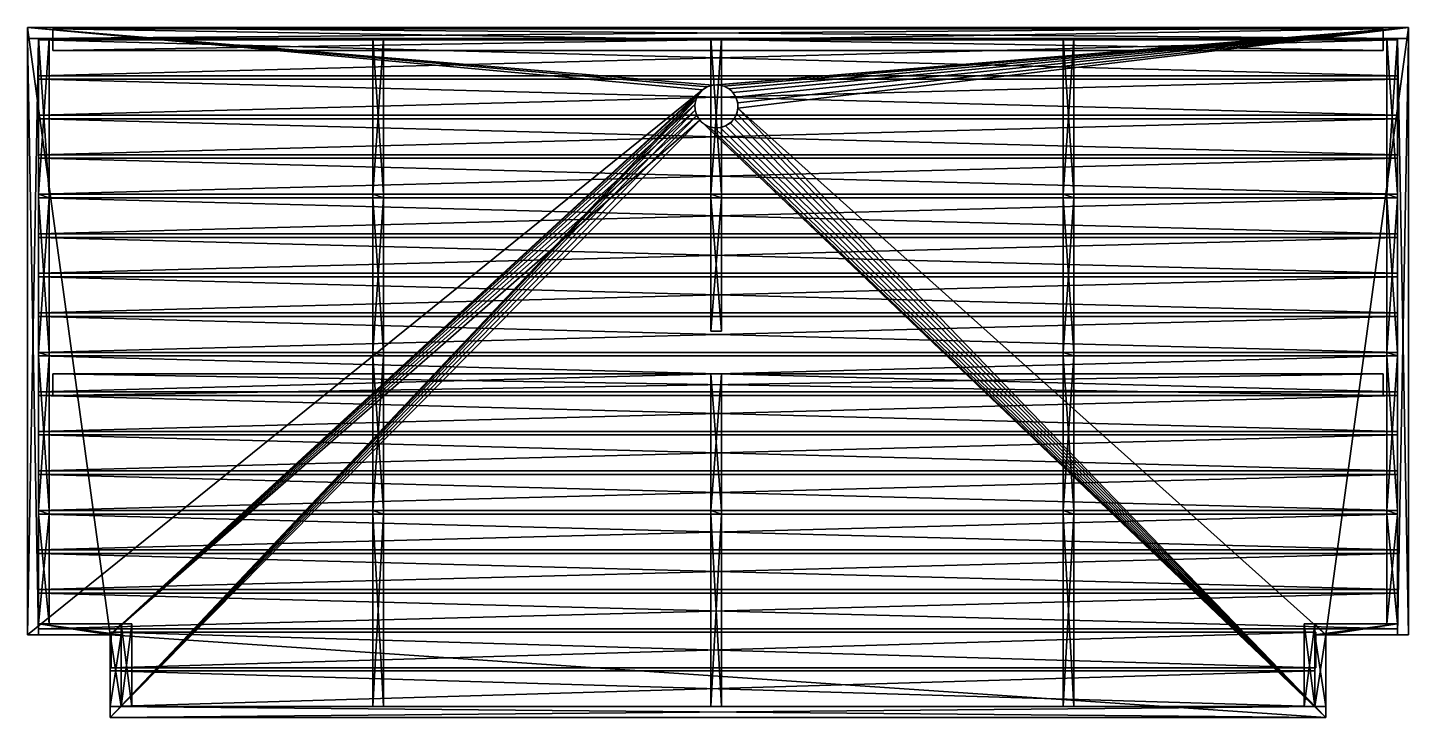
# Model space of a CAD drawing. Extents: x 0 to 96, y 0 to 48.
import ezdxf

# ---------------------------------------------------------------- set-up
doc = ezdxf.new("R2010")
doc.units = 0
doc.header["$MEASUREMENT"] = 0
doc.layers.get('0').update_dxf_attribs({"color": 13, "linetype": 'CONTINUOUS'})
doc.layers.add('TOP_LAYER', color=144, linetype='CONTINUOUS')

# ---------------------------------------------------------------- blocks, each defined once
blk = doc.blocks.new('CEDAR_8X3X1')
at = {"color": 0}
for p, q in [((0.75, 0), (0.75, 2.5)), ((0.75, 0, 0.75), (0.75, 2.5, 0.75)), ((0.75, 2.5), (0.75, 2.5, 0.75)), ((0.75, 2.5), (95.25, 2.5)), ((0.75, 2.5), (0.75, 2.5, 0.75)), ((0.75, 2.5, 0.75), (95.25, 2.5, 0.75)), ((0.75, 0), (0.75, 2.5)), ((0.75, 2.5), (95.25, 2.5)), ((0.75, 0, 0.75), (0.75, 2.5, 0.75)), ((0.75, 2.5, 0.75), (95.25, 2.5, 0.75)), ((95.25, 2.5), (95.25, 0)), ((95.25, 2.5), (95.25, 2.5, 0.75)), ((95.25, 2.5, 0.75), (95.25, 0, 0.75)), ((95.25, 2.5), (95.25, 2.5, 0.75)), ((95.25, 2.5), (95.25, 0)), ((95.25, 2.5, 0.75), (95.25, 0, 0.75)), ((0.75, 0), (0.75, 0, 0.75)), ((95.25, 0), (0.75, 0)), ((95.25, 0), (0.75, 0)), ((95.25, 0, 0.75), (0.75, 0, 0.75)), ((0.75, 0), (0.75, 0, 0.75)), ((95.25, 0, 0.75), (0.75, 0, 0.75)), ((95.25, 0), (95.25, 0, 0.75)), ((95.25, 0), (95.25, 0, 0.75))]:
    blk.add_line(p, q, dxfattribs=at)
mesh = blk.add_polyface(dxfattribs=at)
corners = [(0.75, 2.5, 0.75), (0.75, 0), (0.75, 0, 0.75), (0.75, 2.5)]
mesh.append_faces([[corners[k] for k in face] for face in [(0, 1, 2), (1, 0, 3)]], dxfattribs={"vtx0": -1, "color": 0})
mesh = blk.add_polyface(dxfattribs=at)
corners = [(0.75, 2.5, 0.75), (95.25, 2.5), (0.75, 2.5), (95.25, 2.5, 0.75)]
mesh.append_faces([[corners[k] for k in face] for face in [(0, 1, 2), (1, 0, 3)]], dxfattribs={"vtx0": -1, "color": 0})
mesh = blk.add_polyface(dxfattribs=at)
corners = [(95.25, 2.5), (0.75, 0), (0.75, 2.5), (95.25, 0)]
mesh.append_faces([[corners[k] for k in face] for face in [(0, 1, 2), (1, 0, 3)]], dxfattribs={"vtx0": -1, "color": 0})
mesh = blk.add_polyface(dxfattribs=at)
corners = [(95.25, 0, 0.75), (0.75, 2.5, 0.75), (0.75, 0, 0.75), (95.25, 2.5, 0.75)]
mesh.append_faces([[corners[k] for k in face] for face in [(0, 1, 2), (1, 0, 3)]], dxfattribs={"vtx0": -1, "color": 0})
mesh = blk.add_polyface(dxfattribs=at)
corners = [(95.25, 2.5), (95.25, 0, 0.75), (95.25, 0), (95.25, 2.5, 0.75)]
mesh.append_faces([[corners[k] for k in face] for face in [(0, 1, 2), (1, 0, 3)]], dxfattribs={"vtx0": -1, "color": 0})
mesh = blk.add_polyface(dxfattribs=at)
corners = [(95.25, 0, 0.75), (0.75, 0), (95.25, 0), (0.75, 0, 0.75)]
mesh.append_faces([[corners[k] for k in face] for face in [(0, 1, 2), (1, 0, 3)]], dxfattribs={"vtx0": -1, "color": 0})
blk = doc.blocks.new('CEDAR_8X3X1_1')
at = {"color": 0}
for p, q in [((5.75, 0), (5.75, 2.5)), ((5.75, 0, 0.75), (5.75, 2.5, 0.75)), ((5.75, 2.5), (5.75, 2.5, 0.75)), ((5.75, 2.5), (89.5, 2.5)), ((5.75, 2.5), (5.75, 2.5, 0.75)), ((5.75, 2.5, 0.75), (89.5, 2.5, 0.75)), ((5.75, 0), (5.75, 2.5)), ((5.75, 2.5), (89.5, 2.5)), ((5.75, 0, 0.75), (5.75, 2.5, 0.75)), ((5.75, 2.5, 0.75), (89.5, 2.5, 0.75)), ((89.5, 2.5), (89.5, 0)), ((89.5, 2.5), (89.5, 2.5, 0.75)), ((89.5, 2.5, 0.75), (89.5, 0, 0.75)), ((89.5, 2.5), (89.5, 2.5, 0.75)), ((89.5, 2.5), (89.5, 0)), ((89.5, 2.5, 0.75), (89.5, 0, 0.75)), ((5.75, 0), (5.75, 0, 0.75)), ((89.5, 0), (5.75, 0)), ((89.5, 0), (5.75, 0)), ((89.5, 0, 0.75), (5.75, 0, 0.75)), ((5.75, 0), (5.75, 0, 0.75)), ((89.5, 0, 0.75), (5.75, 0, 0.75)), ((89.5, 0), (89.5, 0, 0.75)), ((89.5, 0), (89.5, 0, 0.75))]:
    blk.add_line(p, q, dxfattribs=at)
mesh = blk.add_polyface(dxfattribs=at)
corners = [(5.75, 2.5, 0.75), (5.75, 0), (5.75, 0, 0.75), (5.75, 2.5)]
mesh.append_faces([[corners[k] for k in face] for face in [(0, 1, 2), (1, 0, 3)]], dxfattribs={"vtx0": -1, "color": 0})
mesh = blk.add_polyface(dxfattribs=at)
corners = [(5.75, 2.5, 0.75), (89.5, 2.5), (5.75, 2.5), (89.5, 2.5, 0.75)]
mesh.append_faces([[corners[k] for k in face] for face in [(0, 1, 2), (1, 0, 3)]], dxfattribs={"vtx0": -1, "color": 0})
mesh = blk.add_polyface(dxfattribs=at)
corners = [(89.5, 2.5), (5.75, 0), (5.75, 2.5), (89.5, 0)]
mesh.append_faces([[corners[k] for k in face] for face in [(0, 1, 2), (1, 0, 3)]], dxfattribs={"vtx0": -1, "color": 0})
mesh = blk.add_polyface(dxfattribs=at)
corners = [(89.5, 0, 0.75), (5.75, 2.5, 0.75), (5.75, 0, 0.75), (89.5, 2.5, 0.75)]
mesh.append_faces([[corners[k] for k in face] for face in [(0, 1, 2), (1, 0, 3)]], dxfattribs={"vtx0": -1, "color": 0})
mesh = blk.add_polyface(dxfattribs=at)
corners = [(89.5, 2.5), (89.5, 0, 0.75), (89.5, 0), (89.5, 2.5, 0.75)]
mesh.append_faces([[corners[k] for k in face] for face in [(0, 1, 2), (1, 0, 3)]], dxfattribs={"vtx0": -1, "color": 0})
mesh = blk.add_polyface(dxfattribs=at)
corners = [(89.5, 0, 0.75), (5.75, 0), (89.5, 0), (5.75, 0, 0.75)]
mesh.append_faces([[corners[k] for k in face] for face in [(0, 1, 2), (1, 0, 3)]], dxfattribs={"vtx0": -1, "color": 0})
blk = doc.blocks.new('CEDAR_1X1_JOIST')
at = {"color": 0}
for p, q in [((0, 37.25, 0.75), (0, 48.097, 0.75)), ((0, 48.097, 0.75), (0.75, 48.097, 0.75)), ((0, 37.25), (0, 48.097)), ((0, 37.25, 0.75), (0, 48.097, 0.75)), ((0, 48.097), (0, 48.097, 0.75)), ((0, 48.097), (0.75, 48.097)), ((0, 48.097), (0, 48.097, 0.75)), ((0, 48.097, 0.75), (0.75, 48.097, 0.75)), ((0, 37.25), (0, 48.097)), ((0, 48.097), (0.75, 48.097)), ((0.75, 48.097, 0.75), (0.75, 37.25, 0.75)), ((0.75, 48.097), (0.75, 48.097, 0.75)), ((0.75, 48.097), (0.75, 37.25)), ((0.75, 48.097), (0.75, 48.097, 0.75)), ((0.75, 48.097, 0.75), (0.75, 37.25, 0.75)), ((0.75, 48.097), (0.75, 37.25)), ((0, 37.25, 0.75), (0.75, 37.25, 0.75)), ((0, 37.25, 0.75), (0, 37.25)), ((0, 37), (0, 37.25)), ((0, 37.25), (0.75, 37.25)), ((0, 37.25, 0.75), (0.75, 37.25, 0.75)), ((0, 37.25, 0.75), (0, 37.25)), ((0, 37.25), (0.75, 37.25)), ((0, 37.25), (0.75, 37.25)), ((0, 26.25, 0.75), (0, 37, 0.75)), ((0.75, 37, 0.75), (0, 37, 0.75)), ((0.75, 37), (0, 37)), ((0.75, 37, 0.75), (0, 37, 0.75)), ((0.75, 37), (0, 37)), ((0, 37, 0.75), (0, 37)), ((0, 26.25), (0, 37)), ((0, 26.25, 0.75), (0, 37, 0.75)), ((0, 37, 0.75), (0, 37)), ((0, 26.25), (0, 37)), ((0.75, 37), (0, 37)), ((0.75, 37.25), (0.75, 37)), ((0.75, 37.25, 0.75), (0.75, 37.25)), ((0.75, 37.25, 0.75), (0.75, 37.25)), ((0.75, 37, 0.75), (0.75, 26.25, 0.75)), ((0.75, 37, 0.75), (0.75, 37)), ((0.75, 37), (0.75, 26.25)), ((0.75, 37, 0.75), (0.75, 37)), ((0.75, 37, 0.75), (0.75, 26.25, 0.75)), ((0.75, 37), (0.75, 26.25)), ((0, 26.25, 0.75), (0.75, 26.25, 0.75)), ((0, 26.25, 0.75), (0, 26.25)), ((0, 26), (0, 26.25)), ((0, 26.25), (0.75, 26.25)), ((0, 26.25, 0.75), (0.75, 26.25, 0.75)), ((0, 26.25, 0.75), (0, 26.25)), ((0, 26.25), (0.75, 26.25)), ((0, 26.25), (0.75, 26.25)), ((0, 15.25, 0.75), (0, 26, 0.75)), ((0, 26, 0.75), (0.75, 26, 0.75)), ((0, 26), (0.75, 26)), ((0, 26, 0.75), (0.75, 26, 0.75)), ((0, 26), (0.75, 26)), ((0, 26, 0.75), (0, 26)), ((0, 15.25), (0, 26)), ((0, 15.25, 0.75), (0, 26, 0.75)), ((0, 26, 0.75), (0, 26)), ((0, 15.25), (0, 26)), ((0, 26), (0.75, 26)), ((0.75, 26.25), (0.75, 26)), ((0.75, 26.25, 0.75), (0.75, 26.25)), ((0.75, 26.25, 0.75), (0.75, 26.25)), ((0.75, 26, 0.75), (0.75, 15.25, 0.75)), ((0.75, 26, 0.75), (0.75, 26)), ((0.75, 26), (0.75, 15.25)), ((0.75, 26, 0.75), (0.75, 26)), ((0.75, 26, 0.75), (0.75, 15.25, 0.75)), ((0.75, 26), (0.75, 15.25)), ((0, 15.25, 0.75), (0.75, 15.25, 0.75)), ((0, 15.25, 0.75), (0, 15.25)), ((0, 15), (0, 15.25)), ((0, 15.25), (0.75, 15.25)), ((0, 15.25, 0.75), (0.75, 15.25, 0.75)), ((0, 15.25, 0.75), (0, 15.25)), ((0, 15.25), (0.75, 15.25)), ((0, 15.25), (0.75, 15.25)), ((0, 7.347), (0, 15)), ((0, 15), (0.75, 15)), ((0, 15, 0.75), (0.75, 15, 0.75)), ((0, 7.347, 0.75), (0, 15, 0.75)), ((0, 15), (0.75, 15)), ((0, 15, 0.75), (0.75, 15, 0.75)), ((0, 15), (0.75, 15)), ((0, 15, 0.75), (0, 15)), ((0, 15, 0.75), (0, 15)), ((0, 7.347), (0, 15)), ((0, 7.347, 0.75), (0, 15, 0.75)), ((0.75, 15.25), (0.75, 15)), ((0.75, 15.25, 0.75), (0.75, 15.25)), ((0.75, 15.25, 0.75), (0.75, 15.25)), ((0.75, 15), (0.75, 7.347)), ((0.75, 15, 0.75), (0.75, 15)), ((0.75, 15, 0.75), (0.75, 7.347, 0.75)), ((0.75, 15), (0.75, 7.347)), ((0.75, 15, 0.75), (0.75, 7.347, 0.75)), ((0.75, 15, 0.75), (0.75, 15)), ((0.75, 7.347), (0, 7.347)), ((0.75, 7.347, 0.75), (0, 7.347, 0.75)), ((0, 7.347), (0, 7.347, 0.75)), ((0.75, 7.347), (0, 7.347)), ((0.75, 7.347, 0.75), (0, 7.347, 0.75)), ((0, 7.347), (0, 7.347, 0.75)), ((0.75, 7.347), (0.75, 7.347, 0.75)), ((0.75, 7.347), (0.75, 7.347, 0.75))]:
    blk.add_line(p, q, dxfattribs=at)
mesh = blk.add_polyface(dxfattribs=at)
corners = [(0.75, 37.25, 0.75), (0, 48.097, 0.75), (0, 37.25, 0.75), (0.75, 48.097, 0.75)]
mesh.append_faces([[corners[k] for k in face] for face in [(0, 1, 2), (1, 0, 3)]], dxfattribs={"vtx0": -1, "color": 0})
mesh = blk.add_polyface(dxfattribs=at)
corners = [(0, 48.097, 0.75), (0, 37.25), (0, 37.25, 0.75), (0, 48.097)]
mesh.append_faces([[corners[k] for k in face] for face in [(0, 1, 2), (1, 0, 3)]], dxfattribs={"vtx0": -1, "color": 0})
mesh = blk.add_polyface(dxfattribs=at)
corners = [(0, 48.097, 0.75), (0.75, 48.097), (0, 48.097), (0.75, 48.097, 0.75)]
mesh.append_faces([[corners[k] for k in face] for face in [(0, 1, 2), (1, 0, 3)]], dxfattribs={"vtx0": -1, "color": 0})
mesh = blk.add_polyface(dxfattribs=at)
corners = [(0.75, 48.097), (0, 37.25), (0, 48.097), (0.75, 37.25)]
mesh.append_faces([[corners[k] for k in face] for face in [(0, 1, 2), (1, 0, 3)]], dxfattribs={"vtx0": -1, "color": 0})
mesh = blk.add_polyface(dxfattribs=at)
corners = [(0.75, 48.097), (0.75, 37.25, 0.75), (0.75, 37.25), (0.75, 48.097, 0.75)]
mesh.append_faces([[corners[k] for k in face] for face in [(0, 1, 2), (1, 0, 3)]], dxfattribs={"vtx0": -1, "color": 0})
mesh = blk.add_polyface(dxfattribs=at)
corners = [(0.75, 37), (0, 37.25), (0, 37), (0.75, 37.25)]
mesh.append_faces([[corners[k] for k in face] for face in [(0, 1, 2), (1, 0, 3)]], dxfattribs={"vtx0": -1, "color": 0})
mesh = blk.add_polyface(dxfattribs=at)
corners = [(0.75, 37.25, 0.75), (0, 37.25), (0.75, 37.25), (0, 37.25, 0.75)]
mesh.append_faces([[corners[k] for k in face] for face in [(0, 1, 2), (1, 0, 3)]], dxfattribs={"vtx0": -1, "color": 0})
mesh = blk.add_polyface(dxfattribs=at)
corners = [(0.75, 26.25, 0.75), (0, 37, 0.75), (0, 26.25, 0.75), (0.75, 37, 0.75)]
mesh.append_faces([[corners[k] for k in face] for face in [(0, 1, 2), (1, 0, 3)]], dxfattribs={"vtx0": -1, "color": 0})
mesh = blk.add_polyface(dxfattribs=at)
corners = [(0, 37, 0.75), (0.75, 37), (0, 37), (0.75, 37, 0.75)]
mesh.append_faces([[corners[k] for k in face] for face in [(0, 1, 2), (1, 0, 3)]], dxfattribs={"vtx0": -1, "color": 0})
mesh = blk.add_polyface(dxfattribs=at)
corners = [(0, 37, 0.75), (0, 26.25), (0, 26.25, 0.75), (0, 37)]
mesh.append_faces([[corners[k] for k in face] for face in [(0, 1, 2), (1, 0, 3)]], dxfattribs={"vtx0": -1, "color": 0})
mesh = blk.add_polyface(dxfattribs=at)
corners = [(0.75, 37), (0, 26.25), (0, 37), (0.75, 26.25)]
mesh.append_faces([[corners[k] for k in face] for face in [(0, 1, 2), (1, 0, 3)]], dxfattribs={"vtx0": -1, "color": 0})
mesh = blk.add_polyface(dxfattribs=at)
corners = [(0.75, 37), (0.75, 26.25, 0.75), (0.75, 26.25), (0.75, 37, 0.75)]
mesh.append_faces([[corners[k] for k in face] for face in [(0, 1, 2), (1, 0, 3)]], dxfattribs={"vtx0": -1, "color": 0})
mesh = blk.add_polyface(dxfattribs=at)
corners = [(0.75, 26), (0, 26.25), (0, 26), (0.75, 26.25)]
mesh.append_faces([[corners[k] for k in face] for face in [(0, 1, 2), (1, 0, 3)]], dxfattribs={"vtx0": -1, "color": 0})
mesh = blk.add_polyface(dxfattribs=at)
corners = [(0.75, 26.25, 0.75), (0, 26.25), (0.75, 26.25), (0, 26.25, 0.75)]
mesh.append_faces([[corners[k] for k in face] for face in [(0, 1, 2), (1, 0, 3)]], dxfattribs={"vtx0": -1, "color": 0})
at = {"color": 25}
mesh = blk.add_polyface(dxfattribs=at)
corners = [(0.75, 15.25, 0.75), (0, 26, 0.75), (0, 15.25, 0.75), (0.75, 26, 0.75)]
mesh.append_faces([[corners[k] for k in face] for face in [(0, 1, 2), (1, 0, 3)]], dxfattribs={"vtx0": -1, "color": 25})
at = {"color": 0}
mesh = blk.add_polyface(dxfattribs=at)
corners = [(0, 26, 0.75), (0.75, 26), (0, 26), (0.75, 26, 0.75)]
mesh.append_faces([[corners[k] for k in face] for face in [(0, 1, 2), (1, 0, 3)]], dxfattribs={"vtx0": -1, "color": 0})
at = {"color": 25}
mesh = blk.add_polyface(dxfattribs=at)
corners = [(0, 26, 0.75), (0, 15.25), (0, 15.25, 0.75), (0, 26)]
mesh.append_faces([[corners[k] for k in face] for face in [(0, 1, 2), (1, 0, 3)]], dxfattribs={"vtx0": -1, "color": 25})
at = {"color": 0}
mesh = blk.add_polyface(dxfattribs=at)
corners = [(0.75, 26), (0, 15.25), (0, 26), (0.75, 15.25)]
mesh.append_faces([[corners[k] for k in face] for face in [(0, 1, 2), (1, 0, 3)]], dxfattribs={"vtx0": -1, "color": 0})
at = {"color": 25}
mesh = blk.add_polyface(dxfattribs=at)
corners = [(0.75, 26), (0.75, 15.25, 0.75), (0.75, 15.25), (0.75, 26, 0.75)]
mesh.append_faces([[corners[k] for k in face] for face in [(0, 1, 2), (1, 0, 3)]], dxfattribs={"vtx0": -1, "color": 25})
at = {"color": 0}
mesh = blk.add_polyface(dxfattribs=at)
corners = [(0.75, 15), (0, 15.25), (0, 15), (0.75, 15.25)]
mesh.append_faces([[corners[k] for k in face] for face in [(0, 1, 2), (1, 0, 3)]], dxfattribs={"vtx0": -1, "color": 0})
mesh = blk.add_polyface(dxfattribs=at)
corners = [(0.75, 15.25, 0.75), (0, 15.25), (0.75, 15.25), (0, 15.25, 0.75)]
mesh.append_faces([[corners[k] for k in face] for face in [(0, 1, 2), (1, 0, 3)]], dxfattribs={"vtx0": -1, "color": 0})
mesh = blk.add_polyface(dxfattribs=at)
corners = [(0.75, 15), (0, 7.347), (0, 15), (0.75, 7.347)]
mesh.append_faces([[corners[k] for k in face] for face in [(0, 1, 2), (1, 0, 3)]], dxfattribs={"vtx0": -1, "color": 0})
mesh = blk.add_polyface(dxfattribs=at)
corners = [(0.75, 7.347, 0.75), (0, 15, 0.75), (0, 7.347, 0.75), (0.75, 15, 0.75)]
mesh.append_faces([[corners[k] for k in face] for face in [(0, 1, 2), (1, 0, 3)]], dxfattribs={"vtx0": -1, "color": 0})
mesh = blk.add_polyface(dxfattribs=at)
corners = [(0, 15, 0.75), (0.75, 15), (0, 15), (0.75, 15, 0.75)]
mesh.append_faces([[corners[k] for k in face] for face in [(0, 1, 2), (1, 0, 3)]], dxfattribs={"vtx0": -1, "color": 0})
mesh = blk.add_polyface(dxfattribs=at)
corners = [(0, 15, 0.75), (0, 7.347), (0, 7.347, 0.75), (0, 15)]
mesh.append_faces([[corners[k] for k in face] for face in [(0, 1, 2), (1, 0, 3)]], dxfattribs={"vtx0": -1, "color": 0})
mesh = blk.add_polyface(dxfattribs=at)
corners = [(0.75, 15), (0.75, 7.347, 0.75), (0.75, 7.347), (0.75, 15, 0.75)]
mesh.append_faces([[corners[k] for k in face] for face in [(0, 1, 2), (1, 0, 3)]], dxfattribs={"vtx0": -1, "color": 0})
mesh = blk.add_polyface(dxfattribs=at)
corners = [(0.75, 7.347, 0.75), (0, 7.347), (0.75, 7.347), (0, 7.347, 0.75)]
mesh.append_faces([[corners[k] for k in face] for face in [(0, 1, 2), (1, 0, 3)]], dxfattribs={"vtx0": -1, "color": 0})
blk = doc.blocks.new('CEDAR_1X1_JOIST_1')
at = {"color": 0}
for p, q in [((0, 37.25, 0.75), (0, 48.097, 0.75)), ((0, 48.097, 0.75), (0.75, 48.097, 0.75)), ((0, 37.25), (0, 48.097)), ((0, 37.25, 0.75), (0, 48.097, 0.75)), ((0, 48.097), (0, 48.097, 0.75)), ((0, 48.097), (0.75, 48.097)), ((0, 48.097), (0, 48.097, 0.75)), ((0, 48.097, 0.75), (0.75, 48.097, 0.75)), ((0, 37.25), (0, 48.097)), ((0, 48.097), (0.75, 48.097)), ((0.75, 48.097, 0.75), (0.75, 37.25, 0.75)), ((0.75, 48.097), (0.75, 48.097, 0.75)), ((0.75, 48.097), (0.75, 37.25)), ((0.75, 48.097), (0.75, 48.097, 0.75)), ((0.75, 48.097, 0.75), (0.75, 37.25, 0.75)), ((0.75, 48.097), (0.75, 37.25)), ((0, 37.25, 0.75), (0.75, 37.25, 0.75)), ((0, 37.25, 0.75), (0, 37.25)), ((0, 37), (0, 37.25)), ((0, 37.25), (0.75, 37.25)), ((0, 37.25, 0.75), (0.75, 37.25, 0.75)), ((0, 37.25, 0.75), (0, 37.25)), ((0, 37.25), (0.75, 37.25)), ((0, 37.25), (0.75, 37.25)), ((0, 26.25, 0.75), (0, 37, 0.75)), ((0.75, 37, 0.75), (0, 37, 0.75)), ((0.75, 37), (0, 37)), ((0.75, 37, 0.75), (0, 37, 0.75)), ((0.75, 37), (0, 37)), ((0, 37, 0.75), (0, 37)), ((0, 26.25), (0, 37)), ((0, 26.25, 0.75), (0, 37, 0.75)), ((0, 37, 0.75), (0, 37)), ((0, 26.25), (0, 37)), ((0.75, 37), (0, 37)), ((0.75, 37.25), (0.75, 37)), ((0.75, 37.25, 0.75), (0.75, 37.25)), ((0.75, 37.25, 0.75), (0.75, 37.25)), ((0.75, 37, 0.75), (0.75, 26.25, 0.75)), ((0.75, 37, 0.75), (0.75, 37)), ((0.75, 37), (0.75, 26.25)), ((0.75, 37, 0.75), (0.75, 37)), ((0.75, 37, 0.75), (0.75, 26.25, 0.75)), ((0.75, 37), (0.75, 26.25)), ((0, 26.25, 0.75), (0.75, 26.25, 0.75)), ((0, 26.25, 0.75), (0, 26.25)), ((0, 26), (0, 26.25)), ((0, 26.25), (0.75, 26.25)), ((0, 26.25, 0.75), (0.75, 26.25, 0.75)), ((0, 26.25, 0.75), (0, 26.25)), ((0, 26.25), (0.75, 26.25)), ((0, 26.25), (0.75, 26.25)), ((0, 15.25, 0.75), (0, 26, 0.75)), ((0, 26, 0.75), (0.75, 26, 0.75)), ((0, 26), (0.75, 26)), ((0, 26, 0.75), (0.75, 26, 0.75)), ((0, 26), (0.75, 26)), ((0, 26, 0.75), (0, 26)), ((0, 15.25), (0, 26)), ((0, 15.25, 0.75), (0, 26, 0.75)), ((0, 26, 0.75), (0, 26)), ((0, 15.25), (0, 26)), ((0, 26), (0.75, 26)), ((0.75, 26.25), (0.75, 26)), ((0.75, 26.25, 0.75), (0.75, 26.25)), ((0.75, 26.25, 0.75), (0.75, 26.25)), ((0.75, 26, 0.75), (0.75, 15.25, 0.75)), ((0.75, 26, 0.75), (0.75, 26)), ((0.75, 26), (0.75, 15.25)), ((0.75, 26, 0.75), (0.75, 26)), ((0.75, 26, 0.75), (0.75, 15.25, 0.75)), ((0.75, 26), (0.75, 15.25)), ((0, 15.25, 0.75), (0.75, 15.25, 0.75)), ((0, 15.25, 0.75), (0, 15.25)), ((0, 15), (0, 15.25)), ((0, 15.25), (0.75, 15.25)), ((0, 15.25, 0.75), (0.75, 15.25, 0.75)), ((0, 15.25, 0.75), (0, 15.25)), ((0, 15.25), (0.75, 15.25)), ((0, 15.25), (0.75, 15.25)), ((0, 1.597), (0, 15)), ((0, 15), (0.75, 15)), ((0, 15, 0.75), (0.75, 15, 0.75)), ((0, 1.597, 0.75), (0, 15, 0.75)), ((0, 15), (0.75, 15)), ((0, 15, 0.75), (0.75, 15, 0.75)), ((0, 15), (0.75, 15)), ((0, 15, 0.75), (0, 15)), ((0, 15, 0.75), (0, 15)), ((0, 1.597), (0, 15)), ((0, 1.597, 0.75), (0, 15, 0.75)), ((0.75, 15.25), (0.75, 15)), ((0.75, 15.25, 0.75), (0.75, 15.25)), ((0.75, 15.25, 0.75), (0.75, 15.25)), ((0.75, 15), (0.75, 1.597)), ((0.75, 15, 0.75), (0.75, 15)), ((0.75, 15, 0.75), (0.75, 1.597, 0.75)), ((0.75, 15), (0.75, 1.597)), ((0.75, 15, 0.75), (0.75, 1.597, 0.75)), ((0.75, 15, 0.75), (0.75, 15)), ((0.75, 1.597), (0, 1.597)), ((0.75, 1.597, 0.75), (0, 1.597, 0.75)), ((0, 1.597), (0, 1.597, 0.75)), ((0.75, 1.597), (0, 1.597)), ((0.75, 1.597, 0.75), (0, 1.597, 0.75)), ((0, 1.597), (0, 1.597, 0.75)), ((0.75, 1.597), (0.75, 1.597, 0.75)), ((0.75, 1.597), (0.75, 1.597, 0.75))]:
    blk.add_line(p, q, dxfattribs=at)
mesh = blk.add_polyface(dxfattribs=at)
corners = [(0.75, 37.25, 0.75), (0, 48.097, 0.75), (0, 37.25, 0.75), (0.75, 48.097, 0.75)]
mesh.append_faces([[corners[k] for k in face] for face in [(0, 1, 2), (1, 0, 3)]], dxfattribs={"vtx0": -1, "color": 0})
mesh = blk.add_polyface(dxfattribs=at)
corners = [(0, 48.097, 0.75), (0, 37.25), (0, 37.25, 0.75), (0, 48.097)]
mesh.append_faces([[corners[k] for k in face] for face in [(0, 1, 2), (1, 0, 3)]], dxfattribs={"vtx0": -1, "color": 0})
mesh = blk.add_polyface(dxfattribs=at)
corners = [(0, 48.097, 0.75), (0.75, 48.097), (0, 48.097), (0.75, 48.097, 0.75)]
mesh.append_faces([[corners[k] for k in face] for face in [(0, 1, 2), (1, 0, 3)]], dxfattribs={"vtx0": -1, "color": 0})
mesh = blk.add_polyface(dxfattribs=at)
corners = [(0.75, 48.097), (0, 37.25), (0, 48.097), (0.75, 37.25)]
mesh.append_faces([[corners[k] for k in face] for face in [(0, 1, 2), (1, 0, 3)]], dxfattribs={"vtx0": -1, "color": 0})
mesh = blk.add_polyface(dxfattribs=at)
corners = [(0.75, 48.097), (0.75, 37.25, 0.75), (0.75, 37.25), (0.75, 48.097, 0.75)]
mesh.append_faces([[corners[k] for k in face] for face in [(0, 1, 2), (1, 0, 3)]], dxfattribs={"vtx0": -1, "color": 0})
mesh = blk.add_polyface(dxfattribs=at)
corners = [(0.75, 37), (0, 37.25), (0, 37), (0.75, 37.25)]
mesh.append_faces([[corners[k] for k in face] for face in [(0, 1, 2), (1, 0, 3)]], dxfattribs={"vtx0": -1, "color": 0})
mesh = blk.add_polyface(dxfattribs=at)
corners = [(0.75, 37.25, 0.75), (0, 37.25), (0.75, 37.25), (0, 37.25, 0.75)]
mesh.append_faces([[corners[k] for k in face] for face in [(0, 1, 2), (1, 0, 3)]], dxfattribs={"vtx0": -1, "color": 0})
mesh = blk.add_polyface(dxfattribs=at)
corners = [(0.75, 26.25, 0.75), (0, 37, 0.75), (0, 26.25, 0.75), (0.75, 37, 0.75)]
mesh.append_faces([[corners[k] for k in face] for face in [(0, 1, 2), (1, 0, 3)]], dxfattribs={"vtx0": -1, "color": 0})
mesh = blk.add_polyface(dxfattribs=at)
corners = [(0, 37, 0.75), (0.75, 37), (0, 37), (0.75, 37, 0.75)]
mesh.append_faces([[corners[k] for k in face] for face in [(0, 1, 2), (1, 0, 3)]], dxfattribs={"vtx0": -1, "color": 0})
mesh = blk.add_polyface(dxfattribs=at)
corners = [(0, 37, 0.75), (0, 26.25), (0, 26.25, 0.75), (0, 37)]
mesh.append_faces([[corners[k] for k in face] for face in [(0, 1, 2), (1, 0, 3)]], dxfattribs={"vtx0": -1, "color": 0})
mesh = blk.add_polyface(dxfattribs=at)
corners = [(0.75, 37), (0, 26.25), (0, 37), (0.75, 26.25)]
mesh.append_faces([[corners[k] for k in face] for face in [(0, 1, 2), (1, 0, 3)]], dxfattribs={"vtx0": -1, "color": 0})
mesh = blk.add_polyface(dxfattribs=at)
corners = [(0.75, 37), (0.75, 26.25, 0.75), (0.75, 26.25), (0.75, 37, 0.75)]
mesh.append_faces([[corners[k] for k in face] for face in [(0, 1, 2), (1, 0, 3)]], dxfattribs={"vtx0": -1, "color": 0})
mesh = blk.add_polyface(dxfattribs=at)
corners = [(0.75, 26), (0, 26.25), (0, 26), (0.75, 26.25)]
mesh.append_faces([[corners[k] for k in face] for face in [(0, 1, 2), (1, 0, 3)]], dxfattribs={"vtx0": -1, "color": 0})
mesh = blk.add_polyface(dxfattribs=at)
corners = [(0.75, 26.25, 0.75), (0, 26.25), (0.75, 26.25), (0, 26.25, 0.75)]
mesh.append_faces([[corners[k] for k in face] for face in [(0, 1, 2), (1, 0, 3)]], dxfattribs={"vtx0": -1, "color": 0})
at = {"color": 25}
mesh = blk.add_polyface(dxfattribs=at)
corners = [(0.75, 15.25, 0.75), (0, 26, 0.75), (0, 15.25, 0.75), (0.75, 26, 0.75)]
mesh.append_faces([[corners[k] for k in face] for face in [(0, 1, 2), (1, 0, 3)]], dxfattribs={"vtx0": -1, "color": 25})
at = {"color": 0}
mesh = blk.add_polyface(dxfattribs=at)
corners = [(0, 26, 0.75), (0.75, 26), (0, 26), (0.75, 26, 0.75)]
mesh.append_faces([[corners[k] for k in face] for face in [(0, 1, 2), (1, 0, 3)]], dxfattribs={"vtx0": -1, "color": 0})
at = {"color": 25}
mesh = blk.add_polyface(dxfattribs=at)
corners = [(0, 26, 0.75), (0, 15.25), (0, 15.25, 0.75), (0, 26)]
mesh.append_faces([[corners[k] for k in face] for face in [(0, 1, 2), (1, 0, 3)]], dxfattribs={"vtx0": -1, "color": 25})
at = {"color": 0}
mesh = blk.add_polyface(dxfattribs=at)
corners = [(0.75, 26), (0, 15.25), (0, 26), (0.75, 15.25)]
mesh.append_faces([[corners[k] for k in face] for face in [(0, 1, 2), (1, 0, 3)]], dxfattribs={"vtx0": -1, "color": 0})
at = {"color": 25}
mesh = blk.add_polyface(dxfattribs=at)
corners = [(0.75, 26), (0.75, 15.25, 0.75), (0.75, 15.25), (0.75, 26, 0.75)]
mesh.append_faces([[corners[k] for k in face] for face in [(0, 1, 2), (1, 0, 3)]], dxfattribs={"vtx0": -1, "color": 25})
at = {"color": 0}
mesh = blk.add_polyface(dxfattribs=at)
corners = [(0.75, 15), (0, 15.25), (0, 15), (0.75, 15.25)]
mesh.append_faces([[corners[k] for k in face] for face in [(0, 1, 2), (1, 0, 3)]], dxfattribs={"vtx0": -1, "color": 0})
mesh = blk.add_polyface(dxfattribs=at)
corners = [(0.75, 15.25, 0.75), (0, 15.25), (0.75, 15.25), (0, 15.25, 0.75)]
mesh.append_faces([[corners[k] for k in face] for face in [(0, 1, 2), (1, 0, 3)]], dxfattribs={"vtx0": -1, "color": 0})
mesh = blk.add_polyface(dxfattribs=at)
corners = [(0.75, 15), (0, 1.597), (0, 15), (0.75, 1.597)]
mesh.append_faces([[corners[k] for k in face] for face in [(0, 1, 2), (1, 0, 3)]], dxfattribs={"vtx0": -1, "color": 0})
mesh = blk.add_polyface(dxfattribs=at)
corners = [(0.75, 1.597, 0.75), (0, 15, 0.75), (0, 1.597, 0.75), (0.75, 15, 0.75)]
mesh.append_faces([[corners[k] for k in face] for face in [(0, 1, 2), (1, 0, 3)]], dxfattribs={"vtx0": -1, "color": 0})
mesh = blk.add_polyface(dxfattribs=at)
corners = [(0, 15, 0.75), (0.75, 15), (0, 15), (0.75, 15, 0.75)]
mesh.append_faces([[corners[k] for k in face] for face in [(0, 1, 2), (1, 0, 3)]], dxfattribs={"vtx0": -1, "color": 0})
mesh = blk.add_polyface(dxfattribs=at)
corners = [(0, 15, 0.75), (0, 1.597), (0, 1.597, 0.75), (0, 15)]
mesh.append_faces([[corners[k] for k in face] for face in [(0, 1, 2), (1, 0, 3)]], dxfattribs={"vtx0": -1, "color": 0})
mesh = blk.add_polyface(dxfattribs=at)
corners = [(0.75, 15), (0.75, 1.597, 0.75), (0.75, 1.597), (0.75, 15, 0.75)]
mesh.append_faces([[corners[k] for k in face] for face in [(0, 1, 2), (1, 0, 3)]], dxfattribs={"vtx0": -1, "color": 0})
mesh = blk.add_polyface(dxfattribs=at)
corners = [(0.75, 1.597, 0.75), (0, 1.597), (0.75, 1.597), (0, 1.597, 0.75)]
mesh.append_faces([[corners[k] for k in face] for face in [(0, 1, 2), (1, 0, 3)]], dxfattribs={"vtx0": -1, "color": 0})
blk = doc.blocks.new('CEDAR_1X1_JOIST_2')
at = {"color": 0}
for p, q in [((0, 37.25, 0.75), (0, 48.097, 0.75)), ((0, 48.097, 0.75), (0.75, 48.097, 0.75)), ((0, 37.25), (0, 48.097)), ((0, 37.25, 0.75), (0, 48.097, 0.75)), ((0, 48.097), (0, 48.097, 0.75)), ((0, 48.097), (0.75, 48.097)), ((0, 48.097), (0, 48.097, 0.75)), ((0, 48.097, 0.75), (0.75, 48.097, 0.75)), ((0, 37.25), (0, 48.097)), ((0, 48.097), (0.75, 48.097)), ((0.75, 48.097, 0.75), (0.75, 37.25, 0.75)), ((0.75, 48.097), (0.75, 48.097, 0.75)), ((0.75, 48.097), (0.75, 37.25)), ((0.75, 48.097), (0.75, 48.097, 0.75)), ((0.75, 48.097, 0.75), (0.75, 37.25, 0.75)), ((0.75, 48.097), (0.75, 37.25)), ((0, 37.25, 0.75), (0.75, 37.25, 0.75)), ((0, 37.25, 0.75), (0, 37.25)), ((0, 37), (0, 37.25)), ((0, 37.25), (0.75, 37.25)), ((0, 37.25, 0.75), (0.75, 37.25, 0.75)), ((0, 37.25, 0.75), (0, 37.25)), ((0, 37.25), (0.75, 37.25)), ((0, 37.25), (0.75, 37.25)), ((0, 27.73, 0.75), (0, 37, 0.75)), ((0.75, 37, 0.75), (0, 37, 0.75)), ((0.75, 37), (0, 37)), ((0.75, 37, 0.75), (0, 37, 0.75)), ((0.75, 37), (0, 37)), ((0, 37, 0.75), (0, 37)), ((0, 27.73), (0, 37)), ((0, 27.73, 0.75), (0, 37, 0.75)), ((0, 37, 0.75), (0, 37)), ((0, 27.73), (0, 37)), ((0.75, 37), (0, 37)), ((0.75, 37.25), (0.75, 37)), ((0.75, 37.25, 0.75), (0.75, 37.25)), ((0.75, 37.25, 0.75), (0.75, 37.25)), ((0.75, 37, 0.75), (0.75, 27.73, 0.75)), ((0.75, 37, 0.75), (0.75, 37)), ((0.75, 37), (0.75, 27.73)), ((0.75, 37, 0.75), (0.75, 37)), ((0.75, 37, 0.75), (0.75, 27.73, 0.75)), ((0.75, 37), (0.75, 27.73)), ((0, 27.73, 0.75), (0.75, 27.73, 0.75)), ((0, 27.73, 0.75), (0, 27.73)), ((0, 27.73, 0.75), (0.75, 27.73, 0.75)), ((0, 27.73, 0.75), (0, 27.73)), ((0, 27.73), (0.75, 27.73)), ((0, 27.73), (0.75, 27.73)), ((0.75, 27.73, 0.75), (0.75, 27.73)), ((0.75, 27.73, 0.75), (0.75, 27.73)), ((0, 15.25, 0.75), (0, 24.75, 0.75)), ((0, 24.75, 0.75), (0.75, 24.75, 0.75)), ((0, 24.75, 0.75), (0.75, 24.75, 0.75)), ((0, 24.75), (0.75, 24.75)), ((0, 24.75, 0.75), (0, 24.75)), ((0, 15.25), (0, 24.75)), ((0, 15.25, 0.75), (0, 24.75, 0.75)), ((0, 24.75, 0.75), (0, 24.75)), ((0, 15.25), (0, 24.75)), ((0, 24.75), (0.75, 24.75)), ((0.75, 24.75, 0.75), (0.75, 15.25, 0.75)), ((0.75, 24.75, 0.75), (0.75, 24.75)), ((0.75, 24.75), (0.75, 15.25)), ((0.75, 24.75, 0.75), (0.75, 24.75)), ((0.75, 24.75, 0.75), (0.75, 15.25, 0.75)), ((0.75, 24.75), (0.75, 15.25)), ((0, 15.25, 0.75), (0.75, 15.25, 0.75)), ((0, 15.25, 0.75), (0, 15.25)), ((0, 15), (0, 15.25)), ((0, 15.25), (0.75, 15.25)), ((0, 15.25, 0.75), (0.75, 15.25, 0.75)), ((0, 15.25, 0.75), (0, 15.25)), ((0, 15.25), (0.75, 15.25)), ((0, 15.25), (0.75, 15.25)), ((0, 1.597), (0, 15)), ((0, 15), (0.75, 15)), ((0, 15, 0.75), (0.75, 15, 0.75)), ((0, 1.597, 0.75), (0, 15, 0.75)), ((0, 15), (0.75, 15)), ((0, 15, 0.75), (0.75, 15, 0.75)), ((0, 15), (0.75, 15)), ((0, 15, 0.75), (0, 15)), ((0, 15, 0.75), (0, 15)), ((0, 1.597), (0, 15)), ((0, 1.597, 0.75), (0, 15, 0.75)), ((0.75, 15.25), (0.75, 15)), ((0.75, 15.25, 0.75), (0.75, 15.25)), ((0.75, 15.25, 0.75), (0.75, 15.25)), ((0.75, 15), (0.75, 1.597)), ((0.75, 15, 0.75), (0.75, 15)), ((0.75, 15, 0.75), (0.75, 1.597, 0.75)), ((0.75, 15), (0.75, 1.597)), ((0.75, 15, 0.75), (0.75, 1.597, 0.75)), ((0.75, 15, 0.75), (0.75, 15)), ((0.75, 1.597), (0, 1.597)), ((0.75, 1.597, 0.75), (0, 1.597, 0.75)), ((0, 1.597), (0, 1.597, 0.75)), ((0.75, 1.597), (0, 1.597)), ((0.75, 1.597, 0.75), (0, 1.597, 0.75)), ((0, 1.597), (0, 1.597, 0.75)), ((0.75, 1.597), (0.75, 1.597, 0.75)), ((0.75, 1.597), (0.75, 1.597, 0.75))]:
    blk.add_line(p, q, dxfattribs=at)
mesh = blk.add_polyface(dxfattribs=at)
corners = [(0.75, 37.25, 0.75), (0, 48.097, 0.75), (0, 37.25, 0.75), (0.75, 48.097, 0.75)]
mesh.append_faces([[corners[k] for k in face] for face in [(0, 1, 2), (1, 0, 3)]], dxfattribs={"vtx0": -1, "color": 0})
mesh = blk.add_polyface(dxfattribs=at)
corners = [(0, 48.097, 0.75), (0, 37.25), (0, 37.25, 0.75), (0, 48.097)]
mesh.append_faces([[corners[k] for k in face] for face in [(0, 1, 2), (1, 0, 3)]], dxfattribs={"vtx0": -1, "color": 0})
mesh = blk.add_polyface(dxfattribs=at)
corners = [(0, 48.097, 0.75), (0.75, 48.097), (0, 48.097), (0.75, 48.097, 0.75)]
mesh.append_faces([[corners[k] for k in face] for face in [(0, 1, 2), (1, 0, 3)]], dxfattribs={"vtx0": -1, "color": 0})
mesh = blk.add_polyface(dxfattribs=at)
corners = [(0.75, 48.097), (0, 37.25), (0, 48.097), (0.75, 37.25)]
mesh.append_faces([[corners[k] for k in face] for face in [(0, 1, 2), (1, 0, 3)]], dxfattribs={"vtx0": -1, "color": 0})
mesh = blk.add_polyface(dxfattribs=at)
corners = [(0.75, 48.097), (0.75, 37.25, 0.75), (0.75, 37.25), (0.75, 48.097, 0.75)]
mesh.append_faces([[corners[k] for k in face] for face in [(0, 1, 2), (1, 0, 3)]], dxfattribs={"vtx0": -1, "color": 0})
mesh = blk.add_polyface(dxfattribs=at)
corners = [(0.75, 37), (0, 37.25), (0, 37), (0.75, 37.25)]
mesh.append_faces([[corners[k] for k in face] for face in [(0, 1, 2), (1, 0, 3)]], dxfattribs={"vtx0": -1, "color": 0})
mesh = blk.add_polyface(dxfattribs=at)
corners = [(0.75, 37.25, 0.75), (0, 37.25), (0.75, 37.25), (0, 37.25, 0.75)]
mesh.append_faces([[corners[k] for k in face] for face in [(0, 1, 2), (1, 0, 3)]], dxfattribs={"vtx0": -1, "color": 0})
mesh = blk.add_polyface(dxfattribs=at)
corners = [(0.75, 27.73, 0.75), (0, 37, 0.75), (0, 27.73, 0.75), (0.75, 37, 0.75)]
mesh.append_faces([[corners[k] for k in face] for face in [(0, 1, 2), (1, 0, 3)]], dxfattribs={"vtx0": -1, "color": 0})
mesh = blk.add_polyface(dxfattribs=at)
corners = [(0, 37, 0.75), (0.75, 37), (0, 37), (0.75, 37, 0.75)]
mesh.append_faces([[corners[k] for k in face] for face in [(0, 1, 2), (1, 0, 3)]], dxfattribs={"vtx0": -1, "color": 0})
mesh = blk.add_polyface(dxfattribs=at)
corners = [(0, 37, 0.75), (0, 27.73), (0, 27.73, 0.75), (0, 37)]
mesh.append_faces([[corners[k] for k in face] for face in [(0, 1, 2), (1, 0, 3)]], dxfattribs={"vtx0": -1, "color": 0})
mesh = blk.add_polyface(dxfattribs=at)
corners = [(0.75, 37), (0, 27.73), (0, 37), (0.75, 27.73)]
mesh.append_faces([[corners[k] for k in face] for face in [(0, 1, 2), (1, 0, 3)]], dxfattribs={"vtx0": -1, "color": 0})
mesh = blk.add_polyface(dxfattribs=at)
corners = [(0.75, 37), (0.75, 27.73, 0.75), (0.75, 27.73), (0.75, 37, 0.75)]
mesh.append_faces([[corners[k] for k in face] for face in [(0, 1, 2), (1, 0, 3)]], dxfattribs={"vtx0": -1, "color": 0})
mesh = blk.add_polyface(dxfattribs=at)
corners = [(0.75, 27.73, 0.75), (0, 27.73), (0.75, 27.73), (0, 27.73, 0.75)]
mesh.append_faces([[corners[k] for k in face] for face in [(0, 1, 2), (1, 0, 3)]], dxfattribs={"vtx0": -1, "color": 0})
at = {"color": 25}
mesh = blk.add_polyface(dxfattribs=at)
corners = [(0.75, 15.25, 0.75), (0, 24.75, 0.75), (0, 15.25, 0.75), (0.75, 24.75, 0.75)]
mesh.append_faces([[corners[k] for k in face] for face in [(0, 1, 2), (1, 0, 3)]], dxfattribs={"vtx0": -1, "color": 25})
at = {"color": 0}
mesh = blk.add_polyface(dxfattribs=at)
corners = [(0, 24.75, 0.75), (0.75, 24.75), (0, 24.75), (0.75, 24.75, 0.75)]
mesh.append_faces([[corners[k] for k in face] for face in [(0, 1, 2), (1, 0, 3)]], dxfattribs={"vtx0": -1, "color": 0})
at = {"color": 25}
mesh = blk.add_polyface(dxfattribs=at)
corners = [(0, 24.75, 0.75), (0, 15.25), (0, 15.25, 0.75), (0, 24.75)]
mesh.append_faces([[corners[k] for k in face] for face in [(0, 1, 2), (1, 0, 3)]], dxfattribs={"vtx0": -1, "color": 25})
at = {"color": 0}
mesh = blk.add_polyface(dxfattribs=at)
corners = [(0.75, 24.75), (0, 15.25), (0, 24.75), (0.75, 15.25)]
mesh.append_faces([[corners[k] for k in face] for face in [(0, 1, 2), (1, 0, 3)]], dxfattribs={"vtx0": -1, "color": 0})
at = {"color": 25}
mesh = blk.add_polyface(dxfattribs=at)
corners = [(0.75, 24.75), (0.75, 15.25, 0.75), (0.75, 15.25), (0.75, 24.75, 0.75)]
mesh.append_faces([[corners[k] for k in face] for face in [(0, 1, 2), (1, 0, 3)]], dxfattribs={"vtx0": -1, "color": 25})
at = {"color": 0}
mesh = blk.add_polyface(dxfattribs=at)
corners = [(0.75, 15), (0, 15.25), (0, 15), (0.75, 15.25)]
mesh.append_faces([[corners[k] for k in face] for face in [(0, 1, 2), (1, 0, 3)]], dxfattribs={"vtx0": -1, "color": 0})
mesh = blk.add_polyface(dxfattribs=at)
corners = [(0.75, 15.25, 0.75), (0, 15.25), (0.75, 15.25), (0, 15.25, 0.75)]
mesh.append_faces([[corners[k] for k in face] for face in [(0, 1, 2), (1, 0, 3)]], dxfattribs={"vtx0": -1, "color": 0})
mesh = blk.add_polyface(dxfattribs=at)
corners = [(0.75, 15), (0, 1.597), (0, 15), (0.75, 1.597)]
mesh.append_faces([[corners[k] for k in face] for face in [(0, 1, 2), (1, 0, 3)]], dxfattribs={"vtx0": -1, "color": 0})
mesh = blk.add_polyface(dxfattribs=at)
corners = [(0.75, 1.597, 0.75), (0, 15, 0.75), (0, 1.597, 0.75), (0.75, 15, 0.75)]
mesh.append_faces([[corners[k] for k in face] for face in [(0, 1, 2), (1, 0, 3)]], dxfattribs={"vtx0": -1, "color": 0})
mesh = blk.add_polyface(dxfattribs=at)
corners = [(0, 15, 0.75), (0.75, 15), (0, 15), (0.75, 15, 0.75)]
mesh.append_faces([[corners[k] for k in face] for face in [(0, 1, 2), (1, 0, 3)]], dxfattribs={"vtx0": -1, "color": 0})
mesh = blk.add_polyface(dxfattribs=at)
corners = [(0, 15, 0.75), (0, 1.597), (0, 1.597, 0.75), (0, 15)]
mesh.append_faces([[corners[k] for k in face] for face in [(0, 1, 2), (1, 0, 3)]], dxfattribs={"vtx0": -1, "color": 0})
mesh = blk.add_polyface(dxfattribs=at)
corners = [(0.75, 15), (0.75, 1.597, 0.75), (0.75, 1.597), (0.75, 15, 0.75)]
mesh.append_faces([[corners[k] for k in face] for face in [(0, 1, 2), (1, 0, 3)]], dxfattribs={"vtx0": -1, "color": 0})
mesh = blk.add_polyface(dxfattribs=at)
corners = [(0.75, 1.597, 0.75), (0, 1.597), (0.75, 1.597), (0, 1.597, 0.75)]
mesh.append_faces([[corners[k] for k in face] for face in [(0, 1, 2), (1, 0, 3)]], dxfattribs={"vtx0": -1, "color": 0})
blk = doc.blocks.new('SHOWER_FLOOR')
at = {"color": 25}
for name, p in [('CEDAR_1X1_JOIST', (0, -1.597)), ('CEDAR_1X1_JOIST_1', (23.25, -1.597)), ('CEDAR_1X1_JOIST_2', (46.75, -1.597)), ('CEDAR_1X1_JOIST_1', (71.25, -1.597)), ('CEDAR_1X1_JOIST', (93.75, -1.597))]:
    blk.add_blockref(name, p, dxfattribs=at)
at = {"layer": 'TOP_LAYER', "color": 25}
for name, p in [('CEDAR_8X3X1', (-0.75, 43.903, 0.75)), ('CEDAR_8X3X1', (-0.75, 41.153, 0.75)), ('CEDAR_8X3X1', (-0.75, 38.403, 0.75)), ('CEDAR_8X3X1', (-0.75, 35.653, 0.75)), ('CEDAR_8X3X1', (-0.75, 32.903, 0.75)), ('CEDAR_8X3X1', (-0.75, 30.153, 0.75)), ('CEDAR_8X3X1', (-0.75, 27.403, 0.75)), ('CEDAR_8X3X1', (-0.75, 24.653, 0.75)), ('CEDAR_8X3X1', (-0.75, 21.903, 0.75)), ('CEDAR_8X3X1', (-0.75, 19.153, 0.75)), ('CEDAR_8X3X1', (-0.75, 16.403, 0.75)), ('CEDAR_8X3X1', (-0.75, 13.653, 0.75)), ('CEDAR_8X3X1', (-0.75, 10.903, 0.75)), ('CEDAR_8X3X1', (-0.75, 8.153, 0.75)), ('CEDAR_8X3X1', (-0.75, 5.403, 0.75)), ('CEDAR_8X3X1_1', (-0.688, 2.688, 0.75)), ('CEDAR_8X3X1_1', (-0.75, 0, 0.75))]:
    blk.add_blockref(name, p, dxfattribs=at)
blk = doc.blocks.new('REDWOOD_2X4_FLOOR_JOIST')
at = {"color": 0}
for p, q in [((0, 1.5, 3.5), (0, 1.5)), ((92.5, 1.5, 3.5), (0, 1.5, 3.5)), ((0, 1.5), (92.5, 1.5)), ((0, 1.5), (92.5, 1.5)), ((0, 1.5), (0, 0)), ((92.5, 1.5, 3.5), (0, 1.5, 3.5)), ((0, 1.5, 3.5), (0, 0, 3.5)), ((0, 1.5, 3.5), (0, 1.5)), ((0, 1.5), (0, 0)), ((0, 1.5, 3.5), (0, 0, 3.5)), ((92.5, 1.5), (92.5, 1.5, 3.5)), ((92.5, 1.5), (92.5, 1.5, 3.5)), ((92.5, 1.5, 3.5), (92.5, 0, 3.5)), ((92.5, 1.5), (92.5, 0)), ((92.5, 1.5), (92.5, 0)), ((92.5, 1.5, 3.5), (92.5, 0, 3.5)), ((0, 0), (92.5, 0)), ((0, 0, 3.5), (0, 0)), ((0, 0), (92.5, 0)), ((92.5, 0, 3.5), (0, 0, 3.5)), ((92.5, 0, 3.5), (0, 0, 3.5)), ((0, 0, 3.5), (0, 0)), ((92.5, 0), (92.5, 0, 3.5)), ((92.5, 0), (92.5, 0, 3.5))]:
    blk.add_line(p, q, dxfattribs=at)
mesh = blk.add_polyface(dxfattribs=at)
corners = [(0, 1.5, 3.5), (92.5, 1.5), (0, 1.5), (92.5, 1.5, 3.5)]
mesh.append_faces([[corners[k] for k in face] for face in [(0, 1, 2), (1, 0, 3)]], dxfattribs={"vtx0": -1, "color": 0})
mesh = blk.add_polyface(dxfattribs=at)
corners = [(92.5, 1.5), (0, 0), (0, 1.5), (92.5, 0)]
mesh.append_faces([[corners[k] for k in face] for face in [(0, 1, 2), (1, 0, 3)]], dxfattribs={"vtx0": -1, "color": 0})
mesh = blk.add_polyface(dxfattribs=at)
corners = [(92.5, 0, 3.5), (0, 1.5, 3.5), (0, 0, 3.5), (92.5, 1.5, 3.5)]
mesh.append_faces([[corners[k] for k in face] for face in [(0, 1, 2), (1, 0, 3)]], dxfattribs={"vtx0": -1, "color": 0})
mesh = blk.add_polyface(dxfattribs=at)
corners = [(0, 1.5, 3.5), (0, 0), (0, 0, 3.5), (0, 1.5)]
mesh.append_faces([[corners[k] for k in face] for face in [(0, 1, 2), (1, 0, 3)]], dxfattribs={"vtx0": -1, "color": 0})
mesh = blk.add_polyface(dxfattribs=at)
corners = [(92.5, 1.5), (92.5, 0, 3.5), (92.5, 0), (92.5, 1.5, 3.5)]
mesh.append_faces([[corners[k] for k in face] for face in [(0, 1, 2), (1, 0, 3)]], dxfattribs={"vtx0": -1, "color": 0})
mesh = blk.add_polyface(dxfattribs=at)
corners = [(92.5, 0, 3.5), (0, 0), (92.5, 0), (0, 0, 3.5)]
mesh.append_faces([[corners[k] for k in face] for face in [(0, 1, 2), (1, 0, 3)]], dxfattribs={"vtx0": -1, "color": 0})
blk = doc.blocks.new('MARINE_GRADE_BALTIC_BIRCH_')
at = {"color": 0}
for p, q in [((0, 48.097), (96, 48.097)), ((0, 48.097), (0, 48.097, 0.75)), ((0, 48.097, 0.75), (96, 48.097, 0.75)), ((0, 5.847, 0.75), (0, 48.097, 0.75)), ((0, 48.097), (0, 48.097, 0.75)), ((0, 5.847), (0, 48.097)), ((0, 5.847, 0.75), (0, 48.097, 0.75)), ((0, 48.097, 0.75), (96, 48.097, 0.75)), ((0, 5.847), (0, 48.097)), ((0, 48.097), (96, 48.097)), ((96, 48.097), (96, 48.097, 0.75)), ((96, 48.097, 0.75), (96, 5.847, 0.75)), ((96, 48.097, 0.75), (96, 5.847, 0.75)), ((96, 48.097), (96, 5.847)), ((96, 48.097), (96, 48.097, 0.75)), ((96, 48.097), (96, 5.847)), ((46.662, 43.47, 0.75), (46.662, 43.47)), ((46.662, 43.47, 0.75), (46.662, 43.47)), ((46.926, 43.759, 0.75), (46.926, 43.759)), ((46.926, 43.759, 0.75), (46.926, 43.759)), ((47.257, 43.97, 0.75), (47.257, 43.97)), ((47.257, 43.97, 0.75), (47.257, 43.97)), ((47.63, 44.088, 0.75), (47.63, 44.088)), ((47.63, 44.088, 0.75), (47.63, 44.088)), ((48.021, 44.105, 0.75), (48.021, 44.105)), ((48.021, 44.105, 0.75), (48.021, 44.105)), ((48.403, 44.021, 0.75), (48.403, 44.021)), ((48.403, 44.021, 0.75), (48.403, 44.021)), ((48.751, 43.84, 0.75), (48.751, 43.84)), ((48.751, 43.84, 0.75), (48.751, 43.84)), ((49.04, 43.576, 0.75), (49.04, 43.576)), ((49.04, 43.576, 0.75), (49.04, 43.576)), ((49.25, 43.245, 0.75), (49.25, 43.245)), ((49.25, 43.245, 0.75), (49.25, 43.245)), ((46.397, 42.741, 0.75), (46.397, 42.741)), ((46.397, 42.741, 0.75), (46.397, 42.741)), ((46.414, 42.349, 0.75), (46.414, 42.349)), ((46.414, 42.349, 0.75), (46.414, 42.349)), ((46.481, 43.123, 0.75), (46.481, 43.123)), ((46.481, 43.123, 0.75), (46.481, 43.123)), ((49.368, 42.872, 0.75), (49.368, 42.872)), ((49.368, 42.872, 0.75), (49.368, 42.872)), ((49.386, 42.481, 0.75), (49.386, 42.481)), ((49.386, 42.481, 0.75), (49.386, 42.481)), ((46.532, 41.976, 0.75), (46.532, 41.976)), ((46.532, 41.976, 0.75), (46.532, 41.976)), ((46.743, 41.646, 0.75), (46.743, 41.646)), ((46.743, 41.646, 0.75), (46.743, 41.646)), ((47.032, 41.381, 0.75), (47.032, 41.381)), ((47.032, 41.381, 0.75), (47.032, 41.381)), ((48.856, 41.462, 0.75), (48.856, 41.462)), ((48.856, 41.462, 0.75), (48.856, 41.462)), ((49.121, 41.751, 0.75), (49.121, 41.751)), ((49.121, 41.751, 0.75), (49.121, 41.751)), ((49.301, 42.099, 0.75), (49.301, 42.099)), ((49.301, 42.099, 0.75), (49.301, 42.099)), ((47.379, 41.201, 0.75), (47.379, 41.201)), ((47.379, 41.201, 0.75), (47.379, 41.201)), ((47.762, 41.116, 0.75), (47.762, 41.116)), ((47.762, 41.116, 0.75), (47.762, 41.116)), ((48.153, 41.134, 0.75), (48.153, 41.134)), ((48.153, 41.134, 0.75), (48.153, 41.134)), ((48.526, 41.252, 0.75), (48.526, 41.252)), ((48.526, 41.252, 0.75), (48.526, 41.252)), ((0, 5.847), (0, 5.847, 0.75)), ((0, 5.847, 0.75), (5.75, 5.847, 0.75)), ((0, 5.847), (5.75, 5.847)), ((0, 5.847), (5.75, 5.847)), ((0, 5.847, 0.75), (5.75, 5.847, 0.75)), ((0, 5.847), (0, 5.847, 0.75)), ((5.75, 5.847, 0.75), (5.75, 0.097, 0.75)), ((5.75, 5.847), (5.75, 0.097)), ((5.75, 5.847), (5.75, 5.847, 0.75)), ((5.75, 5.847), (5.75, 0.097)), ((5.75, 5.847, 0.75), (5.75, 0.097, 0.75)), ((5.75, 5.847), (5.75, 5.847, 0.75)), ((90.25, 5.847, 0.75), (90.25, 0.097, 0.75)), ((96, 5.847, 0.75), (90.25, 5.847, 0.75)), ((90.25, 5.847), (90.25, 0.097)), ((90.25, 5.847), (90.25, 5.847, 0.75)), ((90.25, 5.847, 0.75), (90.25, 0.097, 0.75)), ((96, 5.847), (90.25, 5.847)), ((96, 5.847, 0.75), (90.25, 5.847, 0.75)), ((90.25, 5.847), (90.25, 5.847, 0.75)), ((96, 5.847), (90.25, 5.847)), ((90.25, 5.847), (90.25, 0.097)), ((96, 5.847), (96, 5.847, 0.75)), ((96, 5.847), (96, 5.847, 0.75)), ((90.25, 0.097, 0.75), (5.75, 0.097, 0.75)), ((90.25, 0.097, 0.75), (5.75, 0.097, 0.75)), ((5.75, 0.097), (5.75, 0.097, 0.75)), ((90.25, 0.097), (5.75, 0.097)), ((90.25, 0.097), (5.75, 0.097)), ((5.75, 0.097), (5.75, 0.097, 0.75)), ((90.25, 0.097), (90.25, 0.097, 0.75)), ((90.25, 0.097), (90.25, 0.097, 0.75))]:
    blk.add_line(p, q, dxfattribs=at)
at = {"color": 0, "extrusion": (0, 0, -1)}
for centre in [(-47.891, 42.611, -0.75), (-47.891, 42.611, -0.75), (-47.891, 42.611), (-47.891, 42.611, -0.75), (-47.891, 42.611), (-47.891, 42.611, -0.75), (-47.891, 42.611), (-47.891, 42.611, -0.75), (-47.891, 42.611), (-47.891, 42.611, -0.75), (-47.891, 42.611), (-47.891, 42.611, -0.75), (-47.891, 42.611), (-47.891, 42.611, -0.75), (-47.891, 42.611), (-47.891, 42.611, -0.75), (-47.891, 42.611), (-47.891, 42.611, -0.75), (-47.891, 42.611), (-47.891, 42.611, -0.75), (-47.891, 42.611), (-47.891, 42.611, -0.75), (-47.891, 42.611), (-47.891, 42.611, -0.75), (-47.891, 42.611), (-47.891, 42.611, -0.75), (-47.891, 42.611), (-47.891, 42.611, -0.75), (-47.891, 42.611), (-47.891, 42.611, -0.75), (-47.891, 42.611), (-47.891, 42.611, -0.75), (-47.891, 42.611), (-47.891, 42.611, -0.75), (-47.891, 42.611), (-47.891, 42.611, -0.75), (-47.891, 42.611), (-47.891, 42.611, -0.75), (-47.891, 42.611), (-47.891, 42.611, -0.75), (-47.891, 42.611), (-47.891, 42.611, -0.75), (-47.891, 42.611), (-47.891, 42.611, -0.75), (-47.891, 42.611), (-47.891, 42.611, -0.75), (-47.891, 42.611), (-47.891, 42.611, -0.75), (-47.891, 42.611), (-47.891, 42.611)]:
    blk.add_circle(centre, 1.5, dxfattribs=at)
at = {"color": 0}
mesh = blk.add_polyface(dxfattribs=at)
corners = [(0, 48.097, 0.75), (96, 48.097), (0, 48.097), (96, 48.097, 0.75)]
mesh.append_faces([[corners[k] for k in face] for face in [(0, 1, 2), (1, 0, 3)]], dxfattribs={"vtx0": -1, "color": 0})
mesh = blk.add_polyface(dxfattribs=at)
corners = [(0, 48.097, 0.75), (0, 5.847), (0, 5.847, 0.75), (0, 48.097)]
mesh.append_faces([[corners[k] for k in face] for face in [(0, 1, 2), (1, 0, 3)]], dxfattribs={"vtx0": -1, "color": 0})
mesh = blk.add_polyface(dxfattribs=at)
corners = [(90.25, 0.097, 0.75), (5.75, 5.847, 0.75), (5.75, 0.097, 0.75), (46.743, 41.646, 0.75), (46.532, 41.976, 0.75), (46.414, 42.349, 0.75), (46.397, 42.741, 0.75), (47.032, 41.381, 0.75), (47.379, 41.201, 0.75), (47.762, 41.116, 0.75), (48.153, 41.134, 0.75), (48.526, 41.252, 0.75), (48.856, 41.462, 0.75), (49.121, 41.751, 0.75), (49.301, 42.099, 0.75), (49.386, 42.481, 0.75), (0, 48.097, 0.75), (0, 5.847, 0.75), (46.926, 43.759, 0.75), (47.257, 43.97, 0.75), (47.63, 44.088, 0.75), (96, 48.097, 0.75), (46.662, 43.47, 0.75), (46.481, 43.123, 0.75), (48.021, 44.105, 0.75), (48.403, 44.021, 0.75), (48.751, 43.84, 0.75), (49.04, 43.576, 0.75), (49.25, 43.245, 0.75), (49.368, 42.872, 0.75), (90.25, 5.847, 0.75), (96, 5.847, 0.75)]
mesh.append_faces([[corners[k] for k in face] for face in [(0, 1, 2), (1, 16, 17), (21, 30, 31)]], dxfattribs={"vtx0": -1, "color": 0})
mesh.append_faces([[corners[k] for k in face] for face in [(3, 0, 7), (7, 0, 8), (8, 0, 9), (9, 0, 10), (10, 0, 11), (11, 0, 12), (12, 0, 13), (13, 0, 14), (14, 0, 15), (16, 20, 21), (18, 1, 22), (22, 1, 23), (23, 1, 6), (30, 15, 0)]], dxfattribs={"vtx0": -1, "vtx1": -1, "color": 0})
mesh.append_faces([[corners[k] for k in face] for face in [(1, 0, 3), (16, 1, 18), (21, 15, 30)]], dxfattribs={"vtx0": -1, "vtx1": -1, "vtx2": -1, "color": 0})
mesh.append_faces([[corners[k] for k in face] for face in [(1, 3, 4), (1, 4, 5), (1, 5, 6), (16, 18, 19), (16, 19, 20), (21, 20, 24), (21, 24, 25), (21, 25, 26), (21, 26, 27), (21, 27, 28), (21, 28, 29), (21, 29, 15)]], dxfattribs={"vtx0": -1, "vtx2": -1, "color": 0})
mesh = blk.add_polyface(dxfattribs=at)
corners = [(0, 48.097), (46.926, 43.759), (0, 5.847), (47.257, 43.97), (47.63, 44.088), (96, 48.097), (5.75, 5.847), (5.75, 0.097), (46.662, 43.47), (46.481, 43.123), (46.397, 42.741), (48.021, 44.105), (48.403, 44.021), (48.751, 43.84), (49.04, 43.576), (49.25, 43.245), (49.368, 42.872), (49.386, 42.481), (90.25, 5.847), (96, 5.847), (46.743, 41.646), (90.25, 0.097), (46.532, 41.976), (46.414, 42.349), (47.032, 41.381), (47.379, 41.201), (47.762, 41.116), (48.153, 41.134), (48.526, 41.252), (48.856, 41.462), (49.121, 41.751), (49.301, 42.099)]
mesh.append_faces([[corners[k] for k in face] for face in [(18, 5, 19)]], dxfattribs={"vtx0": -1, "color": 0})
mesh.append_faces([[corners[k] for k in face] for face in [(0, 1, 2), (1, 0, 3), (3, 0, 4), (2, 1, 6), (6, 1, 7), (4, 5, 11), (11, 5, 12), (12, 5, 13), (13, 5, 14), (14, 5, 15), (15, 5, 16), (16, 5, 17), (7, 20, 21), (20, 7, 22), (22, 7, 23), (23, 7, 10), (21, 17, 18)]], dxfattribs={"vtx0": -1, "vtx1": -1, "color": 0})
mesh.append_faces([[corners[k] for k in face] for face in [(17, 5, 18)]], dxfattribs={"vtx0": -1, "vtx1": -1, "vtx2": -1, "color": 0})
mesh.append_faces([[corners[k] for k in face] for face in [(4, 0, 5), (7, 1, 8), (7, 8, 9), (7, 9, 10), (21, 20, 24), (21, 24, 25), (21, 25, 26), (21, 26, 27), (21, 27, 28), (21, 28, 29), (21, 29, 30), (21, 30, 31), (21, 31, 17)]], dxfattribs={"vtx0": -1, "vtx2": -1, "color": 0})
mesh = blk.add_polyface(dxfattribs=at)
corners = [(96, 48.097), (96, 5.847, 0.75), (96, 5.847), (96, 48.097, 0.75)]
mesh.append_faces([[corners[k] for k in face] for face in [(0, 1, 2), (1, 0, 3)]], dxfattribs={"vtx0": -1, "color": 0})
mesh = blk.add_polyface(dxfattribs=at)
corners = [(46.662, 43.47), (46.481, 43.123, 0.75), (46.481, 43.123), (46.662, 43.47, 0.75)]
mesh.append_faces([[corners[k] for k in face] for face in [(0, 1, 2), (1, 0, 3)]], dxfattribs={"vtx0": -1, "color": 0})
mesh = blk.add_polyface(dxfattribs=at)
corners = [(46.926, 43.759), (46.662, 43.47, 0.75), (46.662, 43.47), (46.926, 43.759, 0.75)]
mesh.append_faces([[corners[k] for k in face] for face in [(0, 1, 2), (1, 0, 3)]], dxfattribs={"vtx0": -1, "color": 0})
mesh = blk.add_polyface(dxfattribs=at)
corners = [(47.257, 43.97, 0.75), (46.926, 43.759), (47.257, 43.97), (46.926, 43.759, 0.75)]
mesh.append_faces([[corners[k] for k in face] for face in [(0, 1, 2), (1, 0, 3)]], dxfattribs={"vtx0": -1, "color": 0})
mesh = blk.add_polyface(dxfattribs=at)
corners = [(47.63, 44.088, 0.75), (47.257, 43.97), (47.63, 44.088), (47.257, 43.97, 0.75)]
mesh.append_faces([[corners[k] for k in face] for face in [(0, 1, 2), (1, 0, 3)]], dxfattribs={"vtx0": -1, "color": 0})
mesh = blk.add_polyface(dxfattribs=at)
corners = [(48.021, 44.105, 0.75), (47.63, 44.088), (48.021, 44.105), (47.63, 44.088, 0.75)]
mesh.append_faces([[corners[k] for k in face] for face in [(0, 1, 2), (1, 0, 3)]], dxfattribs={"vtx0": -1, "color": 0})
mesh = blk.add_polyface(dxfattribs=at)
corners = [(48.403, 44.021, 0.75), (48.021, 44.105), (48.403, 44.021), (48.021, 44.105, 0.75)]
mesh.append_faces([[corners[k] for k in face] for face in [(0, 1, 2), (1, 0, 3)]], dxfattribs={"vtx0": -1, "color": 0})
mesh = blk.add_polyface(dxfattribs=at)
corners = [(48.751, 43.84, 0.75), (48.403, 44.021), (48.751, 43.84), (48.403, 44.021, 0.75)]
mesh.append_faces([[corners[k] for k in face] for face in [(0, 1, 2), (1, 0, 3)]], dxfattribs={"vtx0": -1, "color": 0})
mesh = blk.add_polyface(dxfattribs=at)
corners = [(49.04, 43.576, 0.75), (48.751, 43.84), (49.04, 43.576), (48.751, 43.84, 0.75)]
mesh.append_faces([[corners[k] for k in face] for face in [(0, 1, 2), (1, 0, 3)]], dxfattribs={"vtx0": -1, "color": 0})
mesh = blk.add_polyface(dxfattribs=at)
corners = [(49.04, 43.576, 0.75), (49.25, 43.245), (49.25, 43.245, 0.75), (49.04, 43.576)]
mesh.append_faces([[corners[k] for k in face] for face in [(0, 1, 2), (1, 0, 3)]], dxfattribs={"vtx0": -1, "color": 0})
mesh = blk.add_polyface(dxfattribs=at)
corners = [(49.25, 43.245, 0.75), (49.368, 42.872), (49.368, 42.872, 0.75), (49.25, 43.245)]
mesh.append_faces([[corners[k] for k in face] for face in [(0, 1, 2), (1, 0, 3)]], dxfattribs={"vtx0": -1, "color": 0})
mesh = blk.add_polyface(dxfattribs=at)
corners = [(46.481, 43.123), (46.397, 42.741, 0.75), (46.397, 42.741), (46.481, 43.123, 0.75)]
mesh.append_faces([[corners[k] for k in face] for face in [(0, 1, 2), (1, 0, 3)]], dxfattribs={"vtx0": -1, "color": 0})
mesh = blk.add_polyface(dxfattribs=at)
corners = [(46.397, 42.741), (46.414, 42.349, 0.75), (46.414, 42.349), (46.397, 42.741, 0.75)]
mesh.append_faces([[corners[k] for k in face] for face in [(0, 1, 2), (1, 0, 3)]], dxfattribs={"vtx0": -1, "color": 0})
mesh = blk.add_polyface(dxfattribs=at)
corners = [(46.414, 42.349), (46.532, 41.976, 0.75), (46.532, 41.976), (46.414, 42.349, 0.75)]
mesh.append_faces([[corners[k] for k in face] for face in [(0, 1, 2), (1, 0, 3)]], dxfattribs={"vtx0": -1, "color": 0})
mesh = blk.add_polyface(dxfattribs=at)
corners = [(49.386, 42.481, 0.75), (49.301, 42.099), (49.301, 42.099, 0.75), (49.386, 42.481)]
mesh.append_faces([[corners[k] for k in face] for face in [(0, 1, 2), (1, 0, 3)]], dxfattribs={"vtx0": -1, "color": 0})
mesh = blk.add_polyface(dxfattribs=at)
corners = [(49.368, 42.872, 0.75), (49.386, 42.481), (49.386, 42.481, 0.75), (49.368, 42.872)]
mesh.append_faces([[corners[k] for k in face] for face in [(0, 1, 2), (1, 0, 3)]], dxfattribs={"vtx0": -1, "color": 0})
mesh = blk.add_polyface(dxfattribs=at)
corners = [(46.532, 41.976), (46.743, 41.646, 0.75), (46.743, 41.646), (46.532, 41.976, 0.75)]
mesh.append_faces([[corners[k] for k in face] for face in [(0, 1, 2), (1, 0, 3)]], dxfattribs={"vtx0": -1, "color": 0})
mesh = blk.add_polyface(dxfattribs=at)
corners = [(46.743, 41.646, 0.75), (47.032, 41.381), (46.743, 41.646), (47.032, 41.381, 0.75)]
mesh.append_faces([[corners[k] for k in face] for face in [(0, 1, 2), (1, 0, 3)]], dxfattribs={"vtx0": -1, "color": 0})
mesh = blk.add_polyface(dxfattribs=at)
corners = [(47.032, 41.381, 0.75), (47.379, 41.201), (47.032, 41.381), (47.379, 41.201, 0.75)]
mesh.append_faces([[corners[k] for k in face] for face in [(0, 1, 2), (1, 0, 3)]], dxfattribs={"vtx0": -1, "color": 0})
mesh = blk.add_polyface(dxfattribs=at)
corners = [(48.526, 41.252, 0.75), (48.856, 41.462), (48.526, 41.252), (48.856, 41.462, 0.75)]
mesh.append_faces([[corners[k] for k in face] for face in [(0, 1, 2), (1, 0, 3)]], dxfattribs={"vtx0": -1, "color": 0})
mesh = blk.add_polyface(dxfattribs=at)
corners = [(49.121, 41.751, 0.75), (48.856, 41.462), (48.856, 41.462, 0.75), (49.121, 41.751)]
mesh.append_faces([[corners[k] for k in face] for face in [(0, 1, 2), (1, 0, 3)]], dxfattribs={"vtx0": -1, "color": 0})
mesh = blk.add_polyface(dxfattribs=at)
corners = [(49.301, 42.099, 0.75), (49.121, 41.751), (49.121, 41.751, 0.75), (49.301, 42.099)]
mesh.append_faces([[corners[k] for k in face] for face in [(0, 1, 2), (1, 0, 3)]], dxfattribs={"vtx0": -1, "color": 0})
mesh = blk.add_polyface(dxfattribs=at)
corners = [(47.379, 41.201, 0.75), (47.762, 41.116), (47.379, 41.201), (47.762, 41.116, 0.75)]
mesh.append_faces([[corners[k] for k in face] for face in [(0, 1, 2), (1, 0, 3)]], dxfattribs={"vtx0": -1, "color": 0})
mesh = blk.add_polyface(dxfattribs=at)
corners = [(47.762, 41.116, 0.75), (48.153, 41.134), (47.762, 41.116), (48.153, 41.134, 0.75)]
mesh.append_faces([[corners[k] for k in face] for face in [(0, 1, 2), (1, 0, 3)]], dxfattribs={"vtx0": -1, "color": 0})
mesh = blk.add_polyface(dxfattribs=at)
corners = [(48.153, 41.134, 0.75), (48.526, 41.252), (48.153, 41.134), (48.526, 41.252, 0.75)]
mesh.append_faces([[corners[k] for k in face] for face in [(0, 1, 2), (1, 0, 3)]], dxfattribs={"vtx0": -1, "color": 0})
mesh = blk.add_polyface(dxfattribs=at)
corners = [(5.75, 5.847, 0.75), (0, 5.847), (5.75, 5.847), (0, 5.847, 0.75)]
mesh.append_faces([[corners[k] for k in face] for face in [(0, 1, 2), (1, 0, 3)]], dxfattribs={"vtx0": -1, "color": 0})
mesh = blk.add_polyface(dxfattribs=at)
corners = [(5.75, 5.847, 0.75), (5.75, 0.097), (5.75, 0.097, 0.75), (5.75, 5.847)]
mesh.append_faces([[corners[k] for k in face] for face in [(0, 1, 2), (1, 0, 3)]], dxfattribs={"vtx0": -1, "color": 0})
mesh = blk.add_polyface(dxfattribs=at)
corners = [(90.25, 5.847), (90.25, 0.097, 0.75), (90.25, 0.097), (90.25, 5.847, 0.75)]
mesh.append_faces([[corners[k] for k in face] for face in [(0, 1, 2), (1, 0, 3)]], dxfattribs={"vtx0": -1, "color": 0})
mesh = blk.add_polyface(dxfattribs=at)
corners = [(96, 5.847, 0.75), (90.25, 5.847), (96, 5.847), (90.25, 5.847, 0.75)]
mesh.append_faces([[corners[k] for k in face] for face in [(0, 1, 2), (1, 0, 3)]], dxfattribs={"vtx0": -1, "color": 0})
mesh = blk.add_polyface(dxfattribs=at)
corners = [(90.25, 0.097, 0.75), (5.75, 0.097), (90.25, 0.097), (5.75, 0.097, 0.75)]
mesh.append_faces([[corners[k] for k in face] for face in [(0, 1, 2), (1, 0, 3)]], dxfattribs={"vtx0": -1, "color": 0})
blk = doc.blocks.new('MARINE_GRADE_BIRCH_PLY')
at = {"color": 0}
for p, q in [((0.75, 46.597), (0, 46.597)), ((0, 46.597), (0, 46.597, 3.25)), ((0.75, 46.597, 3.25), (0, 46.597, 3.25)), ((0, 46.597, 3.25), (0, 5.097, 3.25)), ((0, 46.597), (0, 46.597, 3.25)), ((0, 5.097), (0, 46.597)), ((0, 5.097), (0, 46.597)), ((0.75, 46.597), (0, 46.597)), ((0.75, 46.597, 3.25), (0, 46.597, 3.25)), ((0, 46.597, 3.25), (0, 5.097, 3.25)), ((0.75, 46.597), (0.75, 46.597, 3.25)), ((0.75, 5.097), (0.75, 46.597)), ((0.75, 46.597, 3.25), (0.75, 5.097, 3.25)), ((0.75, 5.097), (0.75, 46.597)), ((0.75, 46.597), (0.75, 46.597, 3.25)), ((0.75, 46.597, 3.25), (0.75, 5.097, 3.25)), ((0.75, 5.097, 3.25), (0, 5.097, 3.25)), ((0, 5.097, 3.25), (0, 5.097)), ((0.75, 5.097), (0, 5.097)), ((0, 5.097, 3.25), (0, 5.097)), ((0.75, 5.097), (0, 5.097)), ((0.75, 5.097, 3.25), (0, 5.097, 3.25)), ((0.75, 5.097, 3.25), (0.75, 5.097)), ((0.75, 5.097, 3.25), (0.75, 5.097))]:
    blk.add_line(p, q, dxfattribs=at)
mesh = blk.add_polyface(dxfattribs=at)
corners = [(0, 46.597, 3.25), (0.75, 46.597), (0, 46.597), (0.75, 46.597, 3.25)]
mesh.append_faces([[corners[k] for k in face] for face in [(0, 1, 2), (1, 0, 3)]], dxfattribs={"vtx0": -1, "color": 0})
mesh = blk.add_polyface(dxfattribs=at)
corners = [(0, 46.597, 3.25), (0, 5.097), (0, 5.097, 3.25), (0, 46.597)]
mesh.append_faces([[corners[k] for k in face] for face in [(0, 1, 2), (1, 0, 3)]], dxfattribs={"vtx0": -1, "color": 0})
mesh = blk.add_polyface(dxfattribs=at)
corners = [(0.75, 46.597), (0, 5.097), (0, 46.597), (0.75, 5.097)]
mesh.append_faces([[corners[k] for k in face] for face in [(0, 1, 2), (1, 0, 3)]], dxfattribs={"vtx0": -1, "color": 0})
mesh = blk.add_polyface(dxfattribs=at)
corners = [(0.75, 5.097, 3.25), (0, 46.597, 3.25), (0, 5.097, 3.25), (0.75, 46.597, 3.25)]
mesh.append_faces([[corners[k] for k in face] for face in [(0, 1, 2), (1, 0, 3)]], dxfattribs={"vtx0": -1, "color": 0})
mesh = blk.add_polyface(dxfattribs=at)
corners = [(0.75, 46.597), (0.75, 5.097, 3.25), (0.75, 5.097), (0.75, 46.597, 3.25)]
mesh.append_faces([[corners[k] for k in face] for face in [(0, 1, 2), (1, 0, 3)]], dxfattribs={"vtx0": -1, "color": 0})
mesh = blk.add_polyface(dxfattribs=at)
corners = [(0.75, 5.097, 3.25), (0, 5.097), (0.75, 5.097), (0, 5.097, 3.25)]
mesh.append_faces([[corners[k] for k in face] for face in [(0, 1, 2), (1, 0, 3)]], dxfattribs={"vtx0": -1, "color": 0})
blk = doc.blocks.new('MARINE_GRADE_BIRCH_PLY_8_0')
at = {"color": 0}
for p, q in [((5.75, 0.75, 3.25), (90.25, 0.75, 3.25)), ((5.75, 0, 3.25), (5.75, 0.75, 3.25)), ((5.75, 0, 3.25), (5.75, 0.75, 3.25)), ((5.75, 0.75), (5.75, 0.75, 3.25)), ((5.75, 0), (5.75, 0.75)), ((90.25, 0.75), (5.75, 0.75)), ((5.75, 0.75), (5.75, 0.75, 3.25)), ((5.75, 0.75, 3.25), (90.25, 0.75, 3.25)), ((5.75, 0), (5.75, 0.75)), ((90.25, 0.75), (5.75, 0.75)), ((5.75, 0, 3.25), (90.25, 0, 3.25)), ((5.75, 0), (5.75, 0, 3.25)), ((90.25, 0), (5.75, 0)), ((5.75, 0, 3.25), (90.25, 0, 3.25)), ((5.75, 0), (5.75, 0, 3.25)), ((90.25, 0), (5.75, 0)), ((90.25, 0, 3.25), (90.25, 0.75, 3.25)), ((90.25, 0), (90.25, 0.75)), ((90.25, 0.75, 3.25), (90.25, 0.75)), ((90.25, 0, 3.25), (90.25, 0.75, 3.25)), ((90.25, 0.75, 3.25), (90.25, 0.75)), ((90.25, 0), (90.25, 0.75)), ((90.25, 0, 3.25), (90.25, 0)), ((90.25, 0, 3.25), (90.25, 0))]:
    blk.add_line(p, q, dxfattribs=at)
mesh = blk.add_polyface(dxfattribs=at)
corners = [(90.25, 0, 3.25), (5.75, 0.75, 3.25), (5.75, 0, 3.25), (90.25, 0.75, 3.25)]
mesh.append_faces([[corners[k] for k in face] for face in [(0, 1, 2), (1, 0, 3)]], dxfattribs={"vtx0": -1, "color": 0})
mesh = blk.add_polyface(dxfattribs=at)
corners = [(5.75, 0.75, 3.25), (5.75, 0), (5.75, 0, 3.25), (5.75, 0.75)]
mesh.append_faces([[corners[k] for k in face] for face in [(0, 1, 2), (1, 0, 3)]], dxfattribs={"vtx0": -1, "color": 0})
mesh = blk.add_polyface(dxfattribs=at)
corners = [(5.75, 0.75, 3.25), (90.25, 0.75), (5.75, 0.75), (90.25, 0.75, 3.25)]
mesh.append_faces([[corners[k] for k in face] for face in [(0, 1, 2), (1, 0, 3)]], dxfattribs={"vtx0": -1, "color": 0})
mesh = blk.add_polyface(dxfattribs=at)
corners = [(90.25, 0.75), (5.75, 0), (5.75, 0.75), (90.25, 0)]
mesh.append_faces([[corners[k] for k in face] for face in [(0, 1, 2), (1, 0, 3)]], dxfattribs={"vtx0": -1, "color": 0})
mesh = blk.add_polyface(dxfattribs=at)
corners = [(90.25, 0, 3.25), (5.75, 0), (90.25, 0), (5.75, 0, 3.25)]
mesh.append_faces([[corners[k] for k in face] for face in [(0, 1, 2), (1, 0, 3)]], dxfattribs={"vtx0": -1, "color": 0})
mesh = blk.add_polyface(dxfattribs=at)
corners = [(90.25, 0.75), (90.25, 0, 3.25), (90.25, 0), (90.25, 0.75, 3.25)]
mesh.append_faces([[corners[k] for k in face] for face in [(0, 1, 2), (1, 0, 3)]], dxfattribs={"vtx0": -1, "color": 0})
blk = doc.blocks.new('MARINE_GRADE_BIRCH_PLY_8_X')
at = {"color": 0}
for p, q in [((0, 0.75, 3.25), (96, 0.75, 3.25)), ((0, 0, 3.25), (0, 0.75, 3.25)), ((0, 0, 3.25), (0, 0.75, 3.25)), ((0, 0.75), (0, 0.75, 3.25)), ((0, 0), (0, 0.75)), ((96, 0.75), (0, 0.75)), ((0, 0.75), (0, 0.75, 3.25)), ((0, 0.75, 3.25), (96, 0.75, 3.25)), ((0, 0), (0, 0.75)), ((96, 0.75), (0, 0.75)), ((0, 0, 3.25), (96, 0, 3.25)), ((0, 0), (0, 0, 3.25)), ((96, 0), (0, 0)), ((0, 0, 3.25), (96, 0, 3.25)), ((0, 0), (0, 0, 3.25)), ((96, 0), (0, 0)), ((96, 0, 3.25), (96, 0.75, 3.25)), ((96, 0), (96, 0.75)), ((96, 0.75, 3.25), (96, 0.75)), ((96, 0, 3.25), (96, 0.75, 3.25)), ((96, 0.75, 3.25), (96, 0.75)), ((96, 0), (96, 0.75)), ((96, 0, 3.25), (96, 0)), ((96, 0, 3.25), (96, 0))]:
    blk.add_line(p, q, dxfattribs=at)
mesh = blk.add_polyface(dxfattribs=at)
corners = [(96, 0, 3.25), (0, 0.75, 3.25), (0, 0, 3.25), (96, 0.75, 3.25)]
mesh.append_faces([[corners[k] for k in face] for face in [(0, 1, 2), (1, 0, 3)]], dxfattribs={"vtx0": -1, "color": 0})
mesh = blk.add_polyface(dxfattribs=at)
corners = [(0, 0.75, 3.25), (0, 0), (0, 0, 3.25), (0, 0.75)]
mesh.append_faces([[corners[k] for k in face] for face in [(0, 1, 2), (1, 0, 3)]], dxfattribs={"vtx0": -1, "color": 0})
mesh = blk.add_polyface(dxfattribs=at)
corners = [(0, 0.75, 3.25), (96, 0.75), (0, 0.75), (96, 0.75, 3.25)]
mesh.append_faces([[corners[k] for k in face] for face in [(0, 1, 2), (1, 0, 3)]], dxfattribs={"vtx0": -1, "color": 0})
mesh = blk.add_polyface(dxfattribs=at)
corners = [(96, 0.75), (0, 0), (0, 0.75), (96, 0)]
mesh.append_faces([[corners[k] for k in face] for face in [(0, 1, 2), (1, 0, 3)]], dxfattribs={"vtx0": -1, "color": 0})
mesh = blk.add_polyface(dxfattribs=at)
corners = [(96, 0, 3.25), (0, 0), (96, 0), (0, 0, 3.25)]
mesh.append_faces([[corners[k] for k in face] for face in [(0, 1, 2), (1, 0, 3)]], dxfattribs={"vtx0": -1, "color": 0})
mesh = blk.add_polyface(dxfattribs=at)
corners = [(96, 0.75), (96, 0, 3.25), (96, 0), (96, 0.75, 3.25)]
mesh.append_faces([[corners[k] for k in face] for face in [(0, 1, 2), (1, 0, 3)]], dxfattribs={"vtx0": -1, "color": 0})
blk = doc.blocks.new('CEDAR_1X1_SHORT')
at = {"color": 0}
for p, q in [((0, 5.75), (0.75, 5.75)), ((0, 0), (0, 5.75)), ((0, 5.75, 0.75), (0.75, 5.75, 0.75)), ((0, 0, 0.75), (0, 5.75, 0.75)), ((0, 5.75), (0.75, 5.75)), ((0, 5.75), (0, 5.75, 0.75)), ((0, 5.75, 0.75), (0.75, 5.75, 0.75)), ((0, 0), (0, 5.75)), ((0, 0, 0.75), (0, 5.75, 0.75)), ((0, 5.75), (0, 5.75, 0.75)), ((0.75, 5.75), (0.75, 0)), ((0.75, 5.75, 0.75), (0.75, 0, 0.75)), ((0.75, 5.75), (0.75, 5.75, 0.75)), ((0.75, 5.75), (0.75, 0)), ((0.75, 5.75), (0.75, 5.75, 0.75)), ((0.75, 5.75, 0.75), (0.75, 0, 0.75)), ((0.75, 0), (0, 0)), ((0.75, 0, 0.75), (0, 0, 0.75)), ((0.75, 0), (0, 0)), ((0.75, 0, 0.75), (0, 0, 0.75)), ((0, 0), (0, 0, 0.75)), ((0, 0), (0, 0, 0.75)), ((0.75, 0), (0.75, 0, 0.75)), ((0.75, 0), (0.75, 0, 0.75))]:
    blk.add_line(p, q, dxfattribs=at)
mesh = blk.add_polyface(dxfattribs=at)
corners = [(0.75, 5.75), (0, 0), (0, 5.75), (0.75, 0)]
mesh.append_faces([[corners[k] for k in face] for face in [(0, 1, 2), (1, 0, 3)]], dxfattribs={"vtx0": -1, "color": 0})
at = {"color": 25}
mesh = blk.add_polyface(dxfattribs=at)
corners = [(0.75, 0, 0.75), (0, 5.75, 0.75), (0, 0, 0.75), (0.75, 5.75, 0.75)]
mesh.append_faces([[corners[k] for k in face] for face in [(0, 1, 2), (1, 0, 3)]], dxfattribs={"vtx0": -1, "color": 25})
at = {"color": 0}
mesh = blk.add_polyface(dxfattribs=at)
corners = [(0, 5.75, 0.75), (0.75, 5.75), (0, 5.75), (0.75, 5.75, 0.75)]
mesh.append_faces([[corners[k] for k in face] for face in [(0, 1, 2), (1, 0, 3)]], dxfattribs={"vtx0": -1, "color": 0})
mesh = blk.add_polyface(dxfattribs=at)
corners = [(0, 5.75, 0.75), (0, 0), (0, 0, 0.75), (0, 5.75)]
mesh.append_faces([[corners[k] for k in face] for face in [(0, 1, 2), (1, 0, 3)]], dxfattribs={"vtx0": -1, "color": 0})
mesh = blk.add_polyface(dxfattribs=at)
corners = [(0.75, 5.75), (0.75, 0, 0.75), (0.75, 0), (0.75, 5.75, 0.75)]
mesh.append_faces([[corners[k] for k in face] for face in [(0, 1, 2), (1, 0, 3)]], dxfattribs={"vtx0": -1, "color": 0})
mesh = blk.add_polyface(dxfattribs=at)
corners = [(0.75, 0, 0.75), (0, 0), (0.75, 0), (0, 0, 0.75)]
mesh.append_faces([[corners[k] for k in face] for face in [(0, 1, 2), (1, 0, 3)]], dxfattribs={"vtx0": -1, "color": 0})
blk = doc.blocks.new('GROUP_3')
at = {"color": 0}
for p, q in [((0.75, 5.75), (6.5, 5.75)), ((0.75, 5.75), (0.75, 5.75, 3.25)), ((0.75, 5.75, 3.25), (6.5, 5.75, 3.25)), ((0.75, 5), (0.75, 5.75)), ((0.75, 5, 3.25), (0.75, 5.75, 3.25)), ((0.75, 5.75), (0.75, 5.75, 3.25)), ((0.75, 5), (0.75, 5.75)), ((0.75, 5.75), (6.5, 5.75)), ((0.75, 5.75, 3.25), (6.5, 5.75, 3.25)), ((0.75, 5, 3.25), (0.75, 5.75, 3.25)), ((1.5, 5), (0.75, 5)), ((0.75, 0), (0.75, 5)), ((1.5, 5), (0.75, 5)), ((0.75, 5), (0.75, 5, 3.25)), ((0.75, 5, 3.25), (1.5, 5, 3.25)), ((0.75, 5, 3.25), (1.5, 5, 3.25)), ((0.75, 0, 3.25), (0.75, 5, 3.25)), ((0.75, 5), (0.75, 5, 3.25)), ((0.75, 0), (0.75, 5)), ((0.75, 0, 3.25), (0.75, 5, 3.25)), ((0.75, 5), (0.75, 5, 3.25)), ((1.5, 5), (0.75, 5)), ((0.75, 5, 3.25), (1.5, 5, 3.25)), ((1.5, 5), (1.5, 0)), ((1.5, 5), (1.5, 0)), ((1.5, 5), (1.5, 5, 3.25)), ((1.5, 5, 3.25), (1.5, 0, 3.25)), ((1.5, 5), (1.5, 5, 3.25)), ((1.5, 5, 3.25), (1.5, 0, 3.25)), ((6.5, 5), (1.5, 5)), ((6.5, 5, 3.25), (1.5, 5, 3.25)), ((1.5, 5), (1.5, 5, 3.25)), ((6.5, 5), (1.5, 5)), ((6.5, 5, 3.25), (1.5, 5, 3.25)), ((6.5, 5.75), (6.5, 5.75, 3.25)), ((6.5, 5.75), (6.5, 5)), ((6.5, 5.75), (6.5, 5.75, 3.25)), ((6.5, 5.75, 3.25), (6.5, 5, 3.25)), ((6.5, 5.75), (6.5, 5)), ((6.5, 5.75, 3.25), (6.5, 5, 3.25)), ((6.5, 5), (6.5, 5, 3.25)), ((6.5, 5), (6.5, 5, 3.25)), ((1.5, 0), (0.75, 0)), ((1.5, 0, 3.25), (0.75, 0, 3.25)), ((0.75, 0), (0.75, 0, 3.25)), ((1.5, 0), (0.75, 0)), ((1.5, 0, 3.25), (0.75, 0, 3.25)), ((0.75, 0), (0.75, 0, 3.25)), ((1.5, 0), (1.5, 0, 3.25)), ((1.5, 0), (1.5, 0, 3.25))]:
    blk.add_line(p, q, dxfattribs=at)
at = {"color": 25}
blk.add_blockref('CEDAR_1X1_SHORT', (0, 0), dxfattribs=at)
at = {"color": 0}
mesh = blk.add_polyface(dxfattribs=at)
corners = [(0.75, 5.75, 3.25), (6.5, 5.75), (0.75, 5.75), (6.5, 5.75, 3.25)]
mesh.append_faces([[corners[k] for k in face] for face in [(0, 1, 2), (1, 0, 3)]], dxfattribs={"vtx0": -1, "color": 0})
mesh = blk.add_polyface(dxfattribs=at)
corners = [(0.75, 5.75, 3.25), (0.75, 5), (0.75, 5, 3.25), (0.75, 5.75)]
mesh.append_faces([[corners[k] for k in face] for face in [(0, 1, 2), (1, 0, 3)]], dxfattribs={"vtx0": -1, "color": 0})
mesh = blk.add_polyface(dxfattribs=at)
corners = [(6.5, 5.75), (0.75, 5), (0.75, 5.75), (1.5, 5), (6.5, 5)]
mesh.append_faces([[corners[k] for k in face] for face in [(0, 1, 2), (3, 0, 4)]], dxfattribs={"vtx0": -1, "color": 0})
mesh.append_faces([[corners[k] for k in face] for face in [(1, 0, 3)]], dxfattribs={"vtx0": -1, "vtx1": -1, "color": 0})
mesh = blk.add_polyface(dxfattribs=at)
corners = [(1.5, 5, 3.25), (0.75, 5.75, 3.25), (0.75, 5, 3.25), (6.5, 5.75, 3.25), (6.5, 5, 3.25)]
mesh.append_faces([[corners[k] for k in face] for face in [(0, 1, 2), (3, 0, 4)]], dxfattribs={"vtx0": -1, "color": 0})
mesh.append_faces([[corners[k] for k in face] for face in [(1, 0, 3)]], dxfattribs={"vtx0": -1, "vtx1": -1, "color": 0})
mesh = blk.add_polyface(dxfattribs=at)
corners = [(1.5, 5), (0.75, 0), (0.75, 5), (1.5, 0)]
mesh.append_faces([[corners[k] for k in face] for face in [(0, 1, 2), (1, 0, 3)]], dxfattribs={"vtx0": -1, "color": 0})
mesh = blk.add_polyface(dxfattribs=at)
corners = [(0.75, 5, 3.25), (1.5, 5), (0.75, 5), (1.5, 5, 3.25)]
mesh.append_faces([[corners[k] for k in face] for face in [(0, 1, 2), (1, 0, 3)]], dxfattribs={"vtx0": -1, "color": 0})
mesh = blk.add_polyface(dxfattribs=at)
corners = [(1.5, 0, 3.25), (0.75, 5, 3.25), (0.75, 0, 3.25), (1.5, 5, 3.25)]
mesh.append_faces([[corners[k] for k in face] for face in [(0, 1, 2), (1, 0, 3)]], dxfattribs={"vtx0": -1, "color": 0})
mesh = blk.add_polyface(dxfattribs=at)
corners = [(0.75, 5, 3.25), (0.75, 0), (0.75, 0, 3.25), (0.75, 5)]
mesh.append_faces([[corners[k] for k in face] for face in [(0, 1, 2), (1, 0, 3)]], dxfattribs={"vtx0": -1, "color": 0})
mesh = blk.add_polyface(dxfattribs=at)
corners = [(1.5, 5), (1.5, 0, 3.25), (1.5, 0), (1.5, 5, 3.25)]
mesh.append_faces([[corners[k] for k in face] for face in [(0, 1, 2), (1, 0, 3)]], dxfattribs={"vtx0": -1, "color": 0})
mesh = blk.add_polyface(dxfattribs=at)
corners = [(6.5, 5, 3.25), (1.5, 5), (6.5, 5), (1.5, 5, 3.25)]
mesh.append_faces([[corners[k] for k in face] for face in [(0, 1, 2), (1, 0, 3)]], dxfattribs={"vtx0": -1, "color": 0})
mesh = blk.add_polyface(dxfattribs=at)
corners = [(6.5, 5.75), (6.5, 5, 3.25), (6.5, 5), (6.5, 5.75, 3.25)]
mesh.append_faces([[corners[k] for k in face] for face in [(0, 1, 2), (1, 0, 3)]], dxfattribs={"vtx0": -1, "color": 0})
mesh = blk.add_polyface(dxfattribs=at)
corners = [(1.5, 0, 3.25), (0.75, 0), (1.5, 0), (0.75, 0, 3.25)]
mesh.append_faces([[corners[k] for k in face] for face in [(0, 1, 2), (1, 0, 3)]], dxfattribs={"vtx0": -1, "color": 0})
blk = doc.blocks.new('GROUP_1')
at = {"color": 0}
for p, q in [((0.75, 5.75), (6.5, 5.75)), ((0.75, 5.75), (0.75, 5.75, 3.25)), ((0.75, 5.75, 3.25), (6.5, 5.75, 3.25)), ((0.75, 5), (0.75, 5.75)), ((0.75, 5, 3.25), (0.75, 5.75, 3.25)), ((0.75, 5.75), (0.75, 5.75, 3.25)), ((0.75, 5), (0.75, 5.75)), ((0.75, 5.75), (6.5, 5.75)), ((0.75, 5.75, 3.25), (6.5, 5.75, 3.25)), ((0.75, 5, 3.25), (0.75, 5.75, 3.25)), ((1.5, 5), (0.75, 5)), ((0.75, 0), (0.75, 5)), ((1.5, 5), (0.75, 5)), ((0.75, 5), (0.75, 5, 3.25)), ((0.75, 5, 3.25), (1.5, 5, 3.25)), ((0.75, 5, 3.25), (1.5, 5, 3.25)), ((0.75, 0, 3.25), (0.75, 5, 3.25)), ((0.75, 5), (0.75, 5, 3.25)), ((0.75, 0), (0.75, 5)), ((0.75, 0, 3.25), (0.75, 5, 3.25)), ((0.75, 5), (0.75, 5, 3.25)), ((1.5, 5), (0.75, 5)), ((0.75, 5, 3.25), (1.5, 5, 3.25)), ((1.5, 5), (1.5, 0)), ((1.5, 5), (1.5, 0)), ((1.5, 5), (1.5, 5, 3.25)), ((1.5, 5, 3.25), (1.5, 0, 3.25)), ((1.5, 5), (1.5, 5, 3.25)), ((1.5, 5, 3.25), (1.5, 0, 3.25)), ((6.5, 5), (1.5, 5)), ((6.5, 5, 3.25), (1.5, 5, 3.25)), ((1.5, 5), (1.5, 5, 3.25)), ((6.5, 5), (1.5, 5)), ((6.5, 5, 3.25), (1.5, 5, 3.25)), ((6.5, 5.75), (6.5, 5.75, 3.25)), ((6.5, 5.75), (6.5, 5)), ((6.5, 5.75), (6.5, 5.75, 3.25)), ((6.5, 5.75, 3.25), (6.5, 5, 3.25)), ((6.5, 5.75), (6.5, 5)), ((6.5, 5.75, 3.25), (6.5, 5, 3.25)), ((6.5, 5), (6.5, 5, 3.25)), ((6.5, 5), (6.5, 5, 3.25)), ((1.5, 0), (0.75, 0)), ((1.5, 0, 3.25), (0.75, 0, 3.25)), ((0.75, 0), (0.75, 0, 3.25)), ((1.5, 0), (0.75, 0)), ((1.5, 0, 3.25), (0.75, 0, 3.25)), ((0.75, 0), (0.75, 0, 3.25)), ((1.5, 0), (1.5, 0, 3.25)), ((1.5, 0), (1.5, 0, 3.25))]:
    blk.add_line(p, q, dxfattribs=at)
at = {"color": 25}
blk.add_blockref('CEDAR_1X1_SHORT', (0, 0), dxfattribs=at)
at = {"color": 0}
mesh = blk.add_polyface(dxfattribs=at)
corners = [(0.75, 5.75, 3.25), (6.5, 5.75), (0.75, 5.75), (6.5, 5.75, 3.25)]
mesh.append_faces([[corners[k] for k in face] for face in [(0, 1, 2), (1, 0, 3)]], dxfattribs={"vtx0": -1, "color": 0})
mesh = blk.add_polyface(dxfattribs=at)
corners = [(0.75, 5.75, 3.25), (0.75, 5), (0.75, 5, 3.25), (0.75, 5.75)]
mesh.append_faces([[corners[k] for k in face] for face in [(0, 1, 2), (1, 0, 3)]], dxfattribs={"vtx0": -1, "color": 0})
mesh = blk.add_polyface(dxfattribs=at)
corners = [(6.5, 5.75), (0.75, 5), (0.75, 5.75), (1.5, 5), (6.5, 5)]
mesh.append_faces([[corners[k] for k in face] for face in [(0, 1, 2), (3, 0, 4)]], dxfattribs={"vtx0": -1, "color": 0})
mesh.append_faces([[corners[k] for k in face] for face in [(1, 0, 3)]], dxfattribs={"vtx0": -1, "vtx1": -1, "color": 0})
mesh = blk.add_polyface(dxfattribs=at)
corners = [(1.5, 5, 3.25), (0.75, 5.75, 3.25), (0.75, 5, 3.25), (6.5, 5.75, 3.25), (6.5, 5, 3.25)]
mesh.append_faces([[corners[k] for k in face] for face in [(0, 1, 2), (3, 0, 4)]], dxfattribs={"vtx0": -1, "color": 0})
mesh.append_faces([[corners[k] for k in face] for face in [(1, 0, 3)]], dxfattribs={"vtx0": -1, "vtx1": -1, "color": 0})
mesh = blk.add_polyface(dxfattribs=at)
corners = [(1.5, 5), (0.75, 0), (0.75, 5), (1.5, 0)]
mesh.append_faces([[corners[k] for k in face] for face in [(0, 1, 2), (1, 0, 3)]], dxfattribs={"vtx0": -1, "color": 0})
mesh = blk.add_polyface(dxfattribs=at)
corners = [(0.75, 5, 3.25), (1.5, 5), (0.75, 5), (1.5, 5, 3.25)]
mesh.append_faces([[corners[k] for k in face] for face in [(0, 1, 2), (1, 0, 3)]], dxfattribs={"vtx0": -1, "color": 0})
mesh = blk.add_polyface(dxfattribs=at)
corners = [(1.5, 0, 3.25), (0.75, 5, 3.25), (0.75, 0, 3.25), (1.5, 5, 3.25)]
mesh.append_faces([[corners[k] for k in face] for face in [(0, 1, 2), (1, 0, 3)]], dxfattribs={"vtx0": -1, "color": 0})
mesh = blk.add_polyface(dxfattribs=at)
corners = [(0.75, 5, 3.25), (0.75, 0), (0.75, 0, 3.25), (0.75, 5)]
mesh.append_faces([[corners[k] for k in face] for face in [(0, 1, 2), (1, 0, 3)]], dxfattribs={"vtx0": -1, "color": 0})
mesh = blk.add_polyface(dxfattribs=at)
corners = [(1.5, 5), (1.5, 0, 3.25), (1.5, 0), (1.5, 5, 3.25)]
mesh.append_faces([[corners[k] for k in face] for face in [(0, 1, 2), (1, 0, 3)]], dxfattribs={"vtx0": -1, "color": 0})
mesh = blk.add_polyface(dxfattribs=at)
corners = [(6.5, 5, 3.25), (1.5, 5), (6.5, 5), (1.5, 5, 3.25)]
mesh.append_faces([[corners[k] for k in face] for face in [(0, 1, 2), (1, 0, 3)]], dxfattribs={"vtx0": -1, "color": 0})
mesh = blk.add_polyface(dxfattribs=at)
corners = [(6.5, 5.75), (6.5, 5, 3.25), (6.5, 5), (6.5, 5.75, 3.25)]
mesh.append_faces([[corners[k] for k in face] for face in [(0, 1, 2), (1, 0, 3)]], dxfattribs={"vtx0": -1, "color": 0})
mesh = blk.add_polyface(dxfattribs=at)
corners = [(1.5, 0, 3.25), (0.75, 0), (1.5, 0), (0.75, 0, 3.25)]
mesh.append_faces([[corners[k] for k in face] for face in [(0, 1, 2), (1, 0, 3)]], dxfattribs={"vtx0": -1, "color": 0})
blk = doc.blocks.new('FULL_SHOWER_PAN')
at = {"color": 0}
for name, p in [('MARINE_GRADE_BIRCH_PLY_8_X', (0, 47.25, 4.25)), ('MARINE_GRADE_BALTIC_BIRCH_', (0, -0.097, 3.5)), ('MARINE_GRADE_BIRCH_PLY', (0, 0.653, 4.25)), ('REDWOOD_2X4_FLOOR_JOIST', (1.75, 46.403)), ('MARINE_GRADE_BIRCH_PLY', (95.25, 0.653, 4.25)), ('REDWOOD_2X4_FLOOR_JOIST', (1.75, 22.403)), ('GROUP_3', (88.75, 0.75, 4.25)), ('MARINE_GRADE_BIRCH_PLY_8_0', (0, 0, 4.25))]:
    blk.add_blockref(name, p, dxfattribs=at)
at = {"color": 0, "extrusion": (0, 0, -1), "zscale": -1}
blk.add_blockref('GROUP_1', (-7.25, 0.75, -4.25), dxfattribs=at)
blk = doc.blocks.new('SHOWER_PAN')
at = {"color": 0}
blk.add_blockref('FULL_SHOWER_PAN', (0, 0), dxfattribs=at)
at = {"layer": 'TOP_LAYER', "color": 0}
blk.add_blockref('SHOWER_FLOOR', (0.75, 0.75, 26.812), dxfattribs=at)

msp = doc.modelspace()

# ---------------------------------------------------------------- block references
at = {"color": 0}
msp.add_blockref('SHOWER_PAN', (0, 0), dxfattribs=at)

doc.saveas('drawing.dxf')
